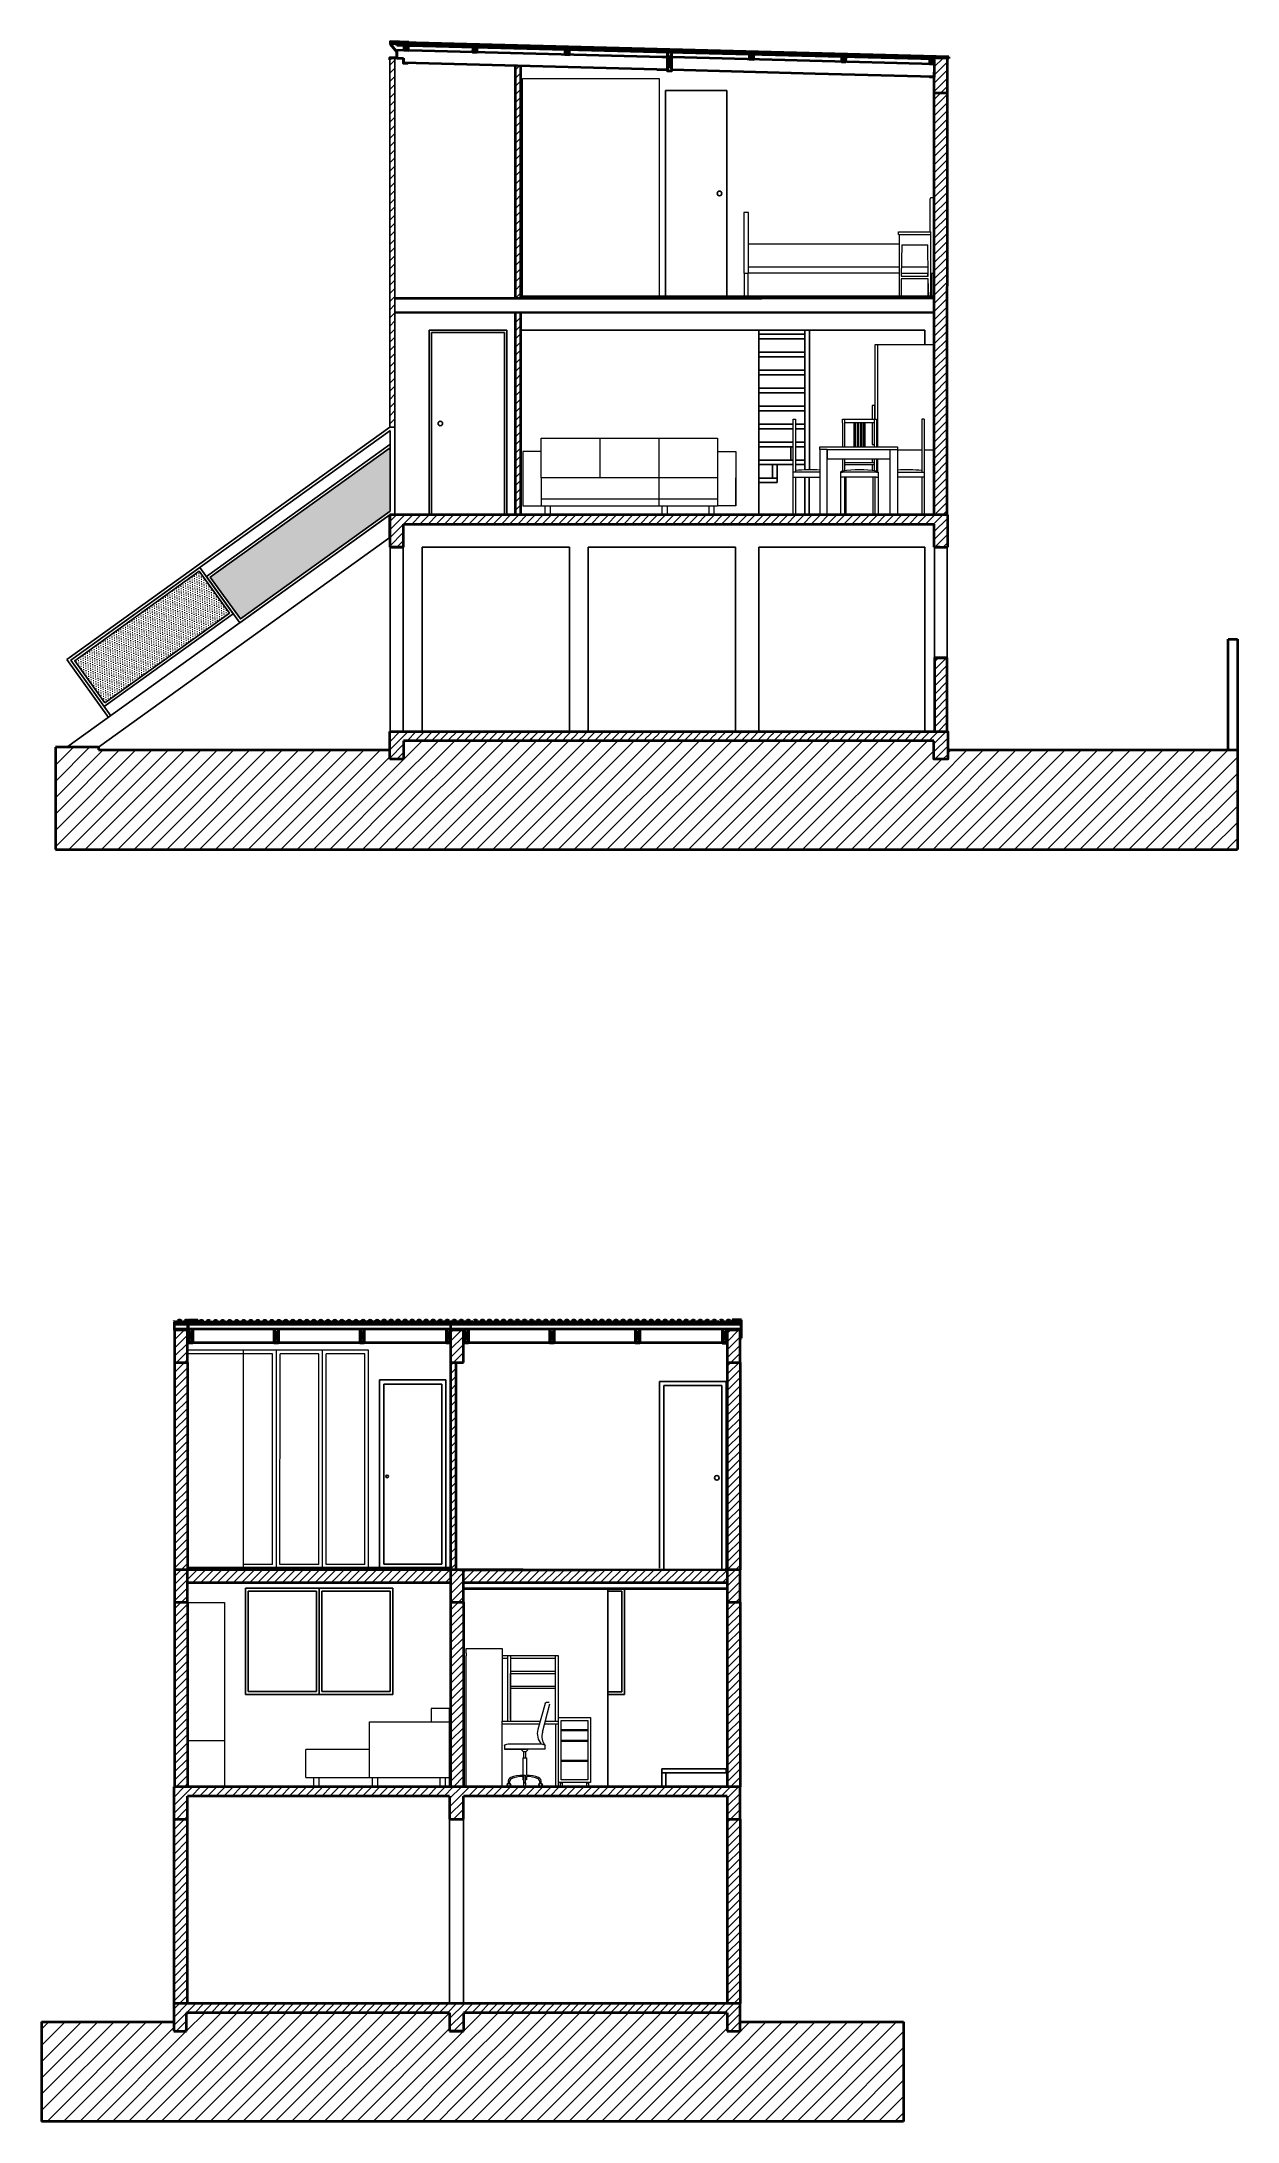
# Model space of a CAD drawing. Header units: metres. Extents: x -750 to 5274, y -2155 to 4360.
# Drawn here: x 2463 to 3759, y 2104 to 4360 of the extents above; entities that cross this region are included whole.
import ezdxf

# ---------------------------------------------------------------- set-up
doc = ezdxf.new("R2010")
doc.units = ezdxf.units.M
doc.header["$LTSCALE"] = 5
doc.header["$MEASUREMENT"] = 0
for name, color, linetype, lineweight in [('A-ELEV-MBE1', 7, 'Continuous', 35), ('A-ELEV-MBE2', 4, 'Continuous', 25), ('A-FLOR-PATT', 8, 'Continuous', 18), ('A-FURN', 8, 'Continuous', 18), ('A-GLAZ-FULL', 4, 'Continuous', 25), ('A-SECT-MCUT', 7, 'Continuous', 35), ('A-SECT-PATT', 8, 'Continuous', 18), ('A-WALL-FULL', 7, 'Continuous', 35), ('Campitura', 116, 'Continuous', 25), ('Linee sottili', 5, 'Continuous', 25)]:
    doc.layers.add(name, color=color, linetype=linetype, lineweight=lineweight)

msp = doc.modelspace()

# ---------------------------------------------------------------- hatches: boundary and pattern name
at = {"layer": 'A-SECT-PATT'}
h = msp.add_hatch(dxfattribs=at)
h.set_pattern_fill('DOTS', color=256, scale=40, angle=362.9169, style=0)
h.set_pattern_definition([(2.91694, (3515.9718, 3287.6467), (1.12116, 2.560371), [0, -2.5])])
h.paths.add_polyline_path([(2839.7, 3918.7), (2840.9, 3917.1), (2840.9, 3906.5), (2840.9, 3886.5), (2840.9, 3866.5), (2840.9, 3850.6), (2678.5, 3733.7), (2645.8, 3779.1)])
h = msp.add_hatch(dxfattribs=at)
h.set_pattern_fill('DOTS', color=256, scale=40, angle=362.9169, style=0)
h.set_pattern_definition([(272.916943, (-3799.8896, 8301.3128), (2.5603712, -1.1211598), [0, -2.5])])
h.paths.add_polyline_path([(2633.8, 3785.4), (2666.5, 3740), (2531.5, 3642.8), (2498.8, 3688.3)])
at = {"layer": 'Campitura'}
h = msp.add_hatch(dxfattribs=at)
h.set_pattern_fill('ANSI31', color=256, scale=50)
h.paths.add_polyline_path([(3444.9, 4341.7), (3430.8, 4342.1), (3430.8, 4340.6), (3430.8, 4340.6), (3430.8, 4340.6), (3430.7, 4326.2), (3430.8, 4326.2), (3430.8, 4321.2), (3430.4, 4321.2), (3430.4, 4081.5), (3430.9, 4081.5), (3430.9, 4081.5), (3430.9, 4066.5), (3430.4, 3846.5), (3444.4, 3846.5)])
h.paths.add_polyline_path([(2982.5, 4333.3), (2976.7, 4333.5), (2976.7, 4081.7), (2982.5, 4081.7)])
h.paths.add_polyline_path([(2982.5, 4066.2), (2978, 4066.2), (2978, 4061.5), (2976.7, 4061.5), (2976.7, 3846.5), (2982.5, 3846.5)])
h.paths.add_polyline_path([(3370.1, 3846.5), (3370.1, 3846.5), (3368.1, 3846.5), (3364.1, 3846.5), (3335.1, 3846.5), (3335.1, 3846.5), (3331.1, 3846.5), (2840.4, 3846.5), (2840.4, 3811.6), (2840.9, 3811.6), (2855.4, 3811.6), (2855.4, 3836.5), (3430.4, 3836.5), (3430.4, 3811.6), (3444.9, 3811.6), (3444.9, 3811.7), (3445.4, 3846.5)])
h = msp.add_hatch(dxfattribs=at)
h.set_pattern_fill('ANSI31', color=256, scale=50)
h.paths.add_polyline_path([(2845.9, 4341.9), (2840.5, 4341.9), (2840.4, 3941.5), (2845.9, 3941.5)])
h = msp.add_hatch(dxfattribs=at)
h.set_pattern_fill('ANSI31', color=256, scale=50)
h.paths.add_polyline_path([(3444.9, 3691.6), (3430.9, 3691.6), (3430.9, 3611.6), (3444.9, 3611.6)])
h = msp.add_hatch(dxfattribs=at)
h.set_pattern_fill('ANSI31', color=256, scale=50)
edge = h.paths.add_edge_path()
edge.add_line((2840.4, 3581.6), (2840.4, 3611.6))
edge.add_line((2840.9, 3611.6), (2854.9, 3611.6))
edge.add_line((2840.4, 3611.6), (3445.4, 3611.6))
edge.add_line((2855.4, 3601.6), (2855.4, 3581.6))
edge.add_line((2855.4, 3581.6), (2840.4, 3581.6))
edge.add_line((3430.4, 3601.6), (2855.4, 3601.6))
edge.add_line((3430.4, 3611.6), (3445.4, 3611.6))
edge.add_line((3445.4, 3611.6), (3445.4, 3581.6))
edge.add_line((3445.4, 3581.6), (3430.4, 3581.6))
edge.add_line((3430.4, 3581.6), (3430.4, 3601.6))
h = msp.add_hatch(dxfattribs=at)
h.set_pattern_fill('ANSI31', color=256, scale=50)
h.paths.add_polyline_path([(2621.1, 2962.3), (2607.1, 2962.3), (2607.1, 2927.3), (2621.1, 2927.3)])
h.paths.add_polyline_path([(2621.1, 2927.3), (2607.1, 2927.3), (2607.1, 2702.4), (2621.1, 2702.4)])
h.paths.add_polyline_path([(2920.4, 2962.3), (2906.4, 2962.3), (2906.4, 2927.3), (2920.4, 2927.3)])
h.paths.add_polyline_path([(2912.2, 2927.3), (2906.4, 2927.3), (2906.4, 2908.9), (2912.2, 2908.9)])
h.paths.add_polyline_path([(2912.2, 2908.9), (2906.4, 2908.9), (2906.4, 2702.4), (2912.2, 2702.4)])
h.paths.add_polyline_path([(3220.3, 2962.3), (3206.3, 2962.3), (3206.3, 2927.3), (3220.3, 2927.3)])
h.paths.add_polyline_path([(3220.3, 2927.3), (3206.3, 2927.3), (3206.3, 2702.4), (3220.3, 2702.4)])
h.paths.add_polyline_path([(3206.3, 2702.3), (2920.3, 2702.4), (2920.3, 2688.3), (3206.3, 2688.3)])
h.paths.add_polyline_path([(2906.3, 2702.4), (2621.1, 2702.4), (2621.1, 2688.3), (2906.3, 2688.3)])
h.paths.add_polyline_path([(2621.1, 2702.4), (2607.1, 2702.4), (2607.1, 2667.4), (2621.1, 2667.4)])
h.paths.add_polyline_path([(2920.3, 2702.4), (2906.3, 2702.4), (2906.3, 2667.4), (2920.3, 2667.4)])
h.paths.add_polyline_path([(3220.3, 2702.4), (3206.3, 2702.4), (3206.3, 2688.3), (3206.3, 2667.4), (3220.3, 2667.4)])
h.paths.add_polyline_path([(2621.1, 2667.4), (2607.1, 2667.4), (2607.1, 2467.4), (2621.1, 2467.4)])
h.paths.add_polyline_path([(2920.3, 2667.4), (2906.3, 2667.4), (2906.3, 2467.4), (2920.3, 2467.4)])
h.paths.add_polyline_path([(3220.3, 2667.4), (3206.3, 2667.4), (3206.3, 2467.3), (3220.3, 2467.3)])
h = msp.add_hatch(dxfattribs=at)
h.set_pattern_fill('ANSI31', color=256, scale=50)
h.paths.add_polyline_path([(2920.3, 2457.3), (3206.3, 2457.3), (3206.3, 2432.3), (3220.3, 2432.3), (3220.3, 2467.3), (3206.3, 2467.3), (3086.6, 2467.3), (2606.1, 2467.3), (2606.1, 2457.3), (2606.1, 2432.3), (2621.1, 2432.3), (2621.1, 2457.3), (2905.3, 2457.3), (2905.3, 2432.3), (2920.3, 2432.3)])
h.paths.add_polyline_path([(3220.3, 2432.3), (3206.3, 2432.3), (3206.3, 2232.3), (3220.3, 2232.3)])
h.paths.add_polyline_path([(2621.1, 2432.3), (2606.1, 2432.3), (2606.1, 2232.3), (2620.1, 2232.3), (2621.1, 2232.3)])
h.paths.add_polyline_path([(3220.3, 2232.3), (3206.3, 2232.3), (2920.2, 2232.3), (2905.3, 2232.3), (2620.1, 2232.3), (2606.1, 2232.3), (2606.1, 2202.3), (2620.1, 2202.3), (2620.1, 2222.3), (2905.3, 2222.3), (2905.3, 2202.3), (2920.2, 2202.3), (2920.2, 2222.3), (3206.3, 2222.3), (3206.3, 2202.3), (3220.3, 2202.3)])

# ---------------------------------------------------------------- linework, layer by layer
at = {"layer": 'A-ELEV-MBE1'}
for p, q in [((2841.6, 4359.2), (2841.5, 4357.4)), ((3446.6, 4341.6), (2841.5, 4357.4)), ((3446.6, 4343.4), (2841.6, 4359.2)), ((2861, 4359.2), (2861, 4358.9)), ((2840.2, 4339.9), (2840.5, 4339.9)), ((3135.9, 4342.9), (2848, 4350.4)), ((2848.1, 4341.7), (2855.4, 4341.7)), ((2854.9, 4341.2), (2855.2, 4341.2)), ((2855.4, 4341.7), (2855.4, 4336.7)), ((3129.9, 4329.4), (2855.4, 4336.7)), ((2859.9, 4336.5), (2859.9, 4336.2)), ((3141.1, 4342.8), (3135.9, 4342.9)), ((3295.7, 4338.9), (3146.1, 4342.8)), ((3430.5, 4335.2), (3295.7, 4338.9)), ((3430.8, 4341.6), (3430.7, 4326.6)), ((3430.8, 4341.6), (3430.9, 4341.6)), ((3444.9, 4341.7), (3444.4, 3846.5)), ((3446.6, 4343.4), (3446.6, 4341.6)), ((3141.2, 4329.1), (3129.9, 4329.3)), ((3301.8, 4324.9), (3146.2, 4329)), ((3430.3, 4321.6), (3301.8, 4324.9)), ((3425.8, 4321.5), (3425.8, 4321.2)), ((3430.7, 4326.6), (3430.3, 4326.6)), ((3430.3, 4326.6), (3430.3, 4321.6)), ((3430.4, 4321.2), (3430.4, 3846.5)), ((3430.8, 4326.2), (3430.5, 4326.2)), ((2982.5, 4083.5), (3430.9, 4083.5)), ((2845.9, 4066.1), (3430.4, 4066.2)), ((2846, 4081.7), (3243.7, 4081.7)), ((3430.4, 4081.7), (3243.7, 4081.7)), ((2840.4, 3937.8), (2840.9, 3937.8)), ((2840.4, 3821.9), (2840.4, 3846.5)), ((2855.4, 3811.6), (2840.4, 3811.6)), ((2854.9, 3811.6), (2840.9, 3811.6)), ((2848.9, 3811.6), (2853.9, 3811.6)), ((3436.9, 3811.6), (3431.9, 3811.6)), ((3749.4, 3601.6), (3749.4, 3711.8)), ((3749.4, 3711.8), (3759.4, 3711.8)), ((3749.4, 3591.6), (3749.4, 3711.8)), ((3749.4, 3711.8), (3759.4, 3711.8)), ((3759.4, 3711.8), (3759.4, 3601.6)), ((3759.4, 3711.8), (3759.4, 3591.6)), ((3430.9, 3691.6), (3444.9, 3691.6)), ((3436.9, 3691.6), (3431.9, 3691.6)), ((2840.9, 3611.6), (2854.9, 3611.6)), ((2524.7, 3594.5), (2477.9, 3594.5)), ((2477.9, 3594.5), (2477.9, 3483.7)), ((2524.7, 3594.5), (2524.7, 3591.6)), ((2524.7, 3591.6), (2840.4, 3591.6)), ((3445.4, 3591.6), (3759.4, 3591.6)), ((3759.4, 3591.6), (3759.4, 3483.7)), ((2477.9, 3483.7), (3759.4, 3483.7)), ((2606.4, 2972.1), (2606.8, 2972.4)), ((2621.1, 2970.6), (2607.1, 2970.6)), ((2607.1, 2962.3), (2607.1, 2970.6)), ((2621.1, 2969.1), (2607.1, 2969.1)), ((2621.1, 2968.6), (2607.1, 2968.6)), ((2906.4, 2963.6), (2607.5, 2963.7)), ((2621.1, 2969.1), (2621.1, 2970.6)), ((2622, 2970.6), (2621.1, 2970.6)), ((2621.1, 2969.1), (2621.1, 2962.3)), ((2621.3, 2953.7), (2621.3, 2955)), ((2621.3, 2955), (2621.6, 2955)), ((2621.6, 2954), (2621.6, 2955)), ((2621.7, 2972.1), (2622, 2972.4)), ((2622, 2973.7), (2632.3, 2973.7)), ((2622, 2954), (2622, 2973.7)), ((2623, 2968.3), (2622, 2968.3)), ((2622.3, 2968.6), (2622.3, 2973.4)), ((2622.3, 2973.4), (2632, 2973.4)), ((2906.4, 2970.6), (2622.3, 2970.6)), ((2622.7, 2969.1), (2622.3, 2969.1)), ((2622.7, 2968.6), (2622.3, 2968.6)), ((2623, 2972.1), (2622.6, 2971.8)), ((2622.7, 2968.6), (2622.7, 2969.6)), ((2622.7, 2969.6), (2623, 2969.6)), ((2623, 2968.3), (2623, 2969.6)), ((2937, 2969.1), (2623, 2969.1)), ((2935, 2968.6), (2623, 2968.6)), ((2632, 2973.4), (2632, 2972.7)), ((2632.3, 2973.7), (2632.3, 2972.7)), ((2843.7, 2972.4), (2843.3, 2972.1)), ((2847.5, 2972.4), (2847.9, 2972.1)), ((3220.3, 2970.6), (2906.4, 2970.6)), ((2906.4, 2969.1), (2906.4, 2970.6)), ((3220.3, 2969.1), (2906.4, 2969.1)), ((2906.4, 2969.1), (2906.4, 2962.3)), ((3220.3, 2968.6), (2906.4, 2968.6)), ((3221.3, 2963.6), (2906.4, 2963.6)), ((2920.9, 2948.2), (2920.9, 2963.6)), ((2942.8, 2972.4), (2942.4, 2972.1)), ((2946.6, 2972.4), (2947, 2972.1)), ((3053.3, 2972.4), (3053.7, 2972.1)), ((3110.4, 2972.4), (3110, 2972.1)), ((3114.2, 2972.4), (3114.6, 2972.1)), ((3205.8, 2958), (3206.3, 2958)), ((3206.3, 2958), (3206.3, 2948)), ((3221.6, 2973.7), (3211.6, 2973.7)), ((3211.6, 2973.7), (3211.6, 2972.7)), ((3211.9, 2972.7), (3211.6, 2972.7)), ((3221.3, 2973.4), (3211.9, 2973.4)), ((3211.9, 2973.4), (3211.9, 2972.7)), ((3220.3, 2969.1), (3220.3, 2970.6)), ((3220.6, 2953.7), (3220.6, 2955)), ((3220.6, 2955), (3220.9, 2955)), ((3220.9, 2972.4), (3221.3, 2972.1)), ((3220.9, 2954), (3220.9, 2955)), ((3221.3, 2954), (3221.3, 2973.4)), ((3221.6, 2953.7), (3221.6, 2973.7)), ((2621.3, 2953.7), (2622.3, 2953.7)), ((2621.6, 2954), (2622, 2954)), ((2622, 2948.3), (2622, 2949.7)), ((2627, 2948.3), (2622, 2948.3)), ((2627, 2949.7), (2627, 2948.3)), ((2714.7, 2948.7), (2627, 2948.7)), ((2714.7, 2948.3), (2714.7, 2949.7)), ((2719.7, 2948.3), (2714.7, 2948.3)), ((2719.7, 2949.7), (2719.7, 2948.3)), ((2807.8, 2948.7), (2719.7, 2948.7)), ((2807.8, 2948.3), (2807.8, 2949.7)), ((2812.8, 2948.3), (2807.8, 2948.3)), ((2812.8, 2949.7), (2812.8, 2948.3)), ((2901.4, 2948.6), (2812.8, 2948.6)), ((2901.4, 2948.3), (2901.4, 2949.7)), ((2906.4, 2948.3), (2901.4, 2948.3)), ((2906.4, 2949.7), (2906.4, 2948.3)), ((2920.9, 2948.6), (2920.4, 2948.6)), ((2920.9, 2948.2), (2920.9, 2949.6)), ((2925.9, 2948.2), (2920.9, 2948.2)), ((2925.9, 2949.6), (2925.9, 2948.2)), ((3013.5, 2948.6), (2925.9, 2948.6)), ((3013.5, 2948.2), (3013.5, 2949.6)), ((3018.5, 2948.2), (3013.5, 2948.2)), ((3018.5, 2949.6), (3018.5, 2948.2)), ((3106.6, 2948.6), (3018.5, 2948.6)), ((3106.6, 2948.2), (3106.6, 2949.6)), ((3111.6, 2948.2), (3106.6, 2948.2)), ((3111.6, 2949.6), (3111.6, 2948.2)), ((3200.8, 2948.6), (3111.6, 2948.6)), ((3200.8, 2948.2), (3200.8, 2949.6)), ((3205.8, 2948.2), (3200.8, 2948.2)), ((3201.3, 2948), (3201.3, 2948.2)), ((3206.3, 2948), (3201.3, 2948)), ((3205.8, 2949.6), (3205.8, 2948.2)), ((3220.6, 2953.7), (3221.6, 2953.7)), ((3220.9, 2954), (3221.3, 2954)), ((2607.1, 2927.3), (2607.1, 2702.4)), ((2621.1, 2927.3), (2621.1, 2702.4)), ((3206.3, 2927.3), (3206.3, 2702.3)), ((3220.3, 2927.3), (3220.3, 2702.4)), ((2906.4, 2704.4), (2621.1, 2704.3)), ((3206.3, 2702.3), (2621.1, 2702.4)), ((2906.3, 2688.3), (2621.1, 2688.3)), ((2985.1, 2702.4), (2914.1, 2702.4)), ((2916.5, 2702.4), (2985.1, 2702.4)), ((3206.3, 2688.3), (2920.3, 2688.3)), ((2985.1, 2702.4), (3066.9, 2702.4)), ((3205, 2704.3), (3205, 2702.3)), ((2607.1, 2667.4), (2607.1, 2467.3)), ((2621.1, 2667.4), (2621.1, 2467.4)), ((2920.3, 2682.4), (3106.5, 2682.4)), ((3106.5, 2682.4), (3206.3, 2682.4)), ((3206.3, 2667.4), (3206.3, 2467.4)), ((3220.3, 2667.4), (3220.3, 2467.4)), ((2606.1, 2467.3), (2606.1, 2457.3)), ((2920.3, 2467.3), (2905.3, 2467.3)), ((2920.3, 2467.3), (2920.3, 2467.3)), ((2905.3, 2457.3), (2905.3, 2432.3)), ((2920.3, 2432.3), (2920.3, 2457.3)), ((2606.1, 2432.3), (2606.1, 2232.4)), ((2621.1, 2232.3), (2621.1, 2432.3)), ((2905.3, 2432.3), (2920.3, 2432.3)), ((3206.3, 2432.3), (3206.3, 2232.4)), ((3220.3, 2432.3), (3220.3, 2232.4)), ((2620.9, 2252.3), (2621.1, 2252.3)), ((2462.9, 2212.3), (2606.1, 2212.3)), ((2462.9, 2212.3), (2462.9, 2104.4)), ((3220.3, 2212.3), (3397.4, 2212.3)), ((3397.4, 2212.3), (3397.4, 2104.4)), ((3397.4, 2104.4), (2462.9, 2104.4))]:
    msp.add_line(p, q, dxfattribs=at)
for points in [[(2861, 4359.2), (2840.9, 4359.8), (2840.9, 4357.1), (2847.6, 4348.6), (2847.6, 4342.2), (2840.2, 4342.2), (2840.2, 4339.9)], [(2861, 4358.9), (2841.2, 4359.5), (2841.2, 4357.2), (2847.9, 4348.7), (2847.9, 4341.9), (2840.5, 4341.9), (2840.5, 4339.9)], [(2848, 4350.4), (2848.1, 4341.7)], [(2854.9, 4341.2), (2854.9, 4336.2), (2859.9, 4336.2), (2859.9, 4336.2)], [(2855.2, 4341.2), (2855.2, 4336.5), (2859.9, 4336.5)], [(3430.8, 4326.2), (3430.8, 4321.2), (3425.8, 4321.2), (3425.8, 4321.2)], [(3430.5, 4326.2), (3430.5, 4321.5), (3425.8, 4321.5)]]:
    msp.add_lwpolyline(points, dxfattribs=at)
for centre, radius, start, end in [((2608.7, 2974), 2.97, 219.4241, 320.5759), ((2608.7, 2974), 2.47, 219.4241, 320.5759), ((2612.5, 2970.9), 2.47, 39.4241, 140.5759), ((2612.5, 2970.9), 1.97, 39.4241, 140.5759), ((2616.3, 2974), 2.97, 219.4241, 320.5759), ((2616.3, 2974), 2.47, 219.4241, 320.5759), ((2620.1, 2970.9), 2.47, 39.4241, 140.5759), ((2620.1, 2970.9), 1.97, 39.4241, 140.5759), ((2624.9, 2973.7), 2.97, 219.4241, 320.5759), ((2624.9, 2973.7), 2.47, 219.4241, 320.5759), ((2628.7, 2970.6), 2.47, 39.4241, 140.5759), ((2628.7, 2970.6), 1.97, 39.4241, 140.5759), ((2632.5, 2973.7), 2.97, 219.4241, 320.5759), ((2632.5, 2973.7), 2.47, 219.4241, 320.5759), ((2636.3, 2970.6), 2.47, 39.4241, 140.5759), ((2636.3, 2970.6), 1.97, 39.4241, 140.5759), ((2640.1, 2973.7), 2.97, 219.4241, 320.5759), ((2640.1, 2973.7), 2.47, 219.4241, 320.5759), ((2643.9, 2970.6), 2.47, 39.4241, 140.5759), ((2643.9, 2970.6), 1.97, 39.4241, 140.5759), ((2647.8, 2973.7), 2.97, 219.4241, 320.5759), ((2647.8, 2973.7), 2.47, 219.4241, 320.5759), ((2651.6, 2970.6), 2.47, 39.4241, 140.5759), ((2651.6, 2970.6), 1.97, 39.4241, 140.5759), ((2655.4, 2973.7), 2.97, 219.4241, 320.5759), ((2655.4, 2973.7), 2.47, 219.4241, 320.5759), ((2659.2, 2970.6), 2.47, 39.4241, 140.5759), ((2659.2, 2970.6), 1.97, 39.4241, 140.5759), ((2663, 2973.7), 2.97, 219.4241, 320.5759), ((2663, 2973.7), 2.47, 219.4241, 320.5759), ((2666.8, 2970.6), 2.47, 39.4241, 140.5759), ((2666.8, 2970.6), 1.97, 39.4241, 140.5759), ((2670.6, 2973.8), 2.97, 219.4241, 320.5759), ((2670.6, 2973.8), 2.47, 219.4241, 320.5759), ((2674.4, 2970.6), 2.47, 39.4241, 140.5759), ((2674.4, 2970.6), 1.97, 39.4241, 140.5759), ((2678.2, 2973.8), 2.97, 219.4241, 320.5759), ((2678.2, 2973.8), 2.47, 219.4241, 320.5759), ((2682, 2970.6), 2.47, 39.4241, 140.5759), ((2682, 2970.6), 1.97, 39.4241, 140.5759), ((2685.8, 2973.8), 2.97, 219.4241, 320.5759), ((2685.8, 2973.8), 2.47, 219.4241, 320.5759), ((2689.6, 2970.6), 2.47, 39.4241, 140.5759), ((2689.6, 2970.6), 1.97, 39.4241, 140.5759), ((2693.4, 2973.8), 2.97, 219.4241, 320.5759), ((2693.4, 2973.8), 2.47, 219.4241, 320.5759), ((2697.2, 2970.6), 2.47, 39.4241, 140.5759), ((2697.2, 2970.6), 1.97, 39.4241, 140.5759), ((2701, 2973.8), 2.97, 219.4241, 320.5759), ((2701, 2973.8), 2.47, 219.4241, 320.5759), ((2704.8, 2970.6), 2.47, 39.4241, 140.5759), ((2704.8, 2970.6), 1.97, 39.4241, 140.5759), ((2708.7, 2973.8), 2.97, 219.4241, 320.5759), ((2708.7, 2973.8), 2.47, 219.4241, 320.5759), ((2712.5, 2970.6), 2.47, 39.4241, 140.5759), ((2712.5, 2970.6), 1.97, 39.4241, 140.5759), ((2716.3, 2973.8), 2.97, 219.4241, 320.5759), ((2716.3, 2973.8), 2.47, 219.4241, 320.5759), ((2720.1, 2970.6), 2.47, 39.4241, 140.5759), ((2720.1, 2970.6), 1.97, 39.4241, 140.5759), ((2723.8, 2973.9), 2.97, 219.4241, 320.5759), ((2723.8, 2973.9), 2.47, 219.4241, 320.5759), ((2727.6, 2970.7), 2.47, 39.4241, 140.5759), ((2727.6, 2970.7), 1.97, 39.4241, 140.5759), ((2731.4, 2973.9), 2.97, 219.4241, 320.5759), ((2731.4, 2973.9), 2.47, 219.4241, 320.5759), ((2735.3, 2970.7), 2.47, 39.4241, 140.5759), ((2735.3, 2970.7), 1.97, 39.4241, 140.5759), ((2739.1, 2973.9), 2.97, 219.4241, 320.5759), ((2739.1, 2973.9), 2.47, 219.4241, 320.5759), ((2742.9, 2970.7), 2.47, 39.4241, 140.5759), ((2742.9, 2970.7), 1.97, 39.4241, 140.5759), ((2746.7, 2973.9), 2.97, 219.4241, 320.5759), ((2746.7, 2973.9), 2.47, 219.4241, 320.5759), ((2750.5, 2970.7), 2.47, 39.4241, 140.5759), ((2750.5, 2970.7), 1.97, 39.4241, 140.5759), ((2754.3, 2973.9), 2.97, 219.4241, 320.5759), ((2754.3, 2973.9), 2.47, 219.4241, 320.5759), ((2758.1, 2970.7), 2.47, 39.4241, 140.5759), ((2758.1, 2970.7), 1.97, 39.4241, 140.5759), ((2761.9, 2973.9), 2.97, 219.4241, 320.5759), ((2761.9, 2973.9), 2.47, 219.4241, 320.5759), ((2765.7, 2970.7), 2.47, 39.4241, 140.5759), ((2765.7, 2970.7), 1.97, 39.4241, 140.5759), ((2769.5, 2973.9), 2.97, 219.4241, 320.5759), ((2769.5, 2973.9), 2.47, 219.4241, 320.5759), ((2773.4, 2970.7), 2.47, 39.4241, 140.5759), ((2773.4, 2970.7), 1.97, 39.4241, 140.5759), ((2777.1, 2973.9), 2.97, 219.4241, 320.5759), ((2777.1, 2973.9), 2.47, 219.4241, 320.5759), ((2780.9, 2970.8), 2.47, 39.4241, 140.5759), ((2780.9, 2970.8), 1.97, 39.4241, 140.5759), ((2784.7, 2973.9), 2.97, 219.4241, 320.5759), ((2784.7, 2973.9), 2.47, 219.4241, 320.5759), ((2788.5, 2970.8), 2.47, 39.4241, 140.5759), ((2788.5, 2970.8), 1.97, 39.4241, 140.5759), ((2792.3, 2973.9), 2.97, 219.4241, 320.5759), ((2792.3, 2973.9), 2.47, 219.4241, 320.5759), ((2796.2, 2970.8), 2.47, 39.4241, 140.5759), ((2796.2, 2970.8), 1.97, 39.4241, 140.5759), ((2800, 2973.9), 2.97, 219.4241, 320.5759), ((2800, 2973.9), 2.47, 219.4241, 320.5759), ((2803.8, 2970.8), 2.47, 39.4241, 140.5759), ((2803.8, 2970.8), 1.97, 39.4241, 140.5759), ((2807.6, 2973.9), 2.97, 219.4241, 320.5759), ((2807.6, 2973.9), 2.47, 219.4241, 320.5759), ((2811.4, 2970.8), 2.47, 39.4241, 140.5759), ((2811.4, 2970.8), 1.97, 39.4241, 140.5759), ((2815.2, 2973.9), 2.97, 219.4241, 320.5759), ((2815.2, 2973.9), 2.47, 219.4241, 320.5759), ((2819, 2970.8), 2.47, 39.4241, 140.5759), ((2819, 2970.8), 1.97, 39.4241, 140.5759), ((2822.8, 2973.9), 2.97, 219.4241, 320.5759), ((2822.8, 2973.9), 2.47, 219.4241, 320.5759), ((2826.6, 2970.8), 2.47, 39.4241, 140.5759), ((2826.6, 2970.8), 1.97, 39.4241, 140.5759), ((2830.4, 2974), 2.97, 219.4241, 320.5759), ((2830.4, 2974), 2.47, 219.4241, 320.5759), ((2834.2, 2970.9), 2.47, 39.4241, 140.5759), ((2834.2, 2970.9), 1.97, 39.4241, 140.5759), ((2838, 2974), 2.97, 219.4241, 320.5759), ((2838, 2974), 2.47, 219.4241, 320.5759), ((2841.8, 2970.9), 2.47, 39.4241, 140.5759), ((2841.8, 2970.9), 1.97, 39.4241, 140.5759), ((2845.6, 2974), 2.97, 219.4241, 320.5759), ((2845.6, 2974), 2.97, 219.4241, 320.5759), ((2845.6, 2974), 2.47, 219.4241, 320.5759), ((2845.6, 2974), 2.47, 219.4241, 320.5759), ((2849.4, 2970.9), 2.47, 39.4241, 140.5759), ((2849.4, 2970.9), 1.97, 39.4241, 140.5759), ((2853.2, 2974), 2.97, 219.4241, 320.5759), ((2853.2, 2974), 2.47, 219.4241, 320.5759), ((2857.1, 2970.9), 2.47, 39.4241, 140.5759), ((2857.1, 2970.9), 1.97, 39.4241, 140.5759), ((2860.9, 2974), 2.97, 219.4241, 320.5759), ((2860.9, 2974), 2.47, 219.4241, 320.5759), ((2864.7, 2970.9), 2.47, 39.4241, 140.5759), ((2864.7, 2970.9), 1.97, 39.4241, 140.5759), ((2868.5, 2974), 2.97, 219.4241, 320.5759), ((2868.5, 2974), 2.47, 219.4241, 320.5759), ((2872.3, 2970.9), 2.47, 39.4241, 140.5759), ((2872.3, 2970.9), 1.97, 39.4241, 140.5759), ((2876.1, 2974), 2.97, 219.4241, 320.5759), ((2876.1, 2974), 2.47, 219.4241, 320.5759), ((2879.9, 2970.9), 2.47, 39.4241, 140.5759), ((2879.9, 2970.9), 1.97, 39.4241, 140.5759), ((2883.7, 2974), 2.97, 219.4241, 320.5759), ((2883.7, 2974), 2.47, 219.4241, 320.5759), ((2887.5, 2970.9), 2.47, 39.4241, 140.5759), ((2887.5, 2970.9), 1.97, 39.4241, 140.5759), ((2891.3, 2974), 2.97, 219.4241, 320.5759), ((2891.3, 2974), 2.47, 219.4241, 320.5759), ((2895.2, 2970.9), 2.47, 39.4241, 140.5759), ((2895.2, 2970.9), 1.97, 39.4241, 140.5759), ((2899, 2974), 2.97, 219.4241, 320.5759), ((2899, 2974), 2.47, 219.4241, 320.5759), ((2902.8, 2970.9), 2.47, 39.4241, 140.5759), ((2902.8, 2970.9), 1.97, 39.4241, 140.5759), ((2906.6, 2974), 2.97, 216.8547, 320.5759), ((2906.6, 2974), 2.47, 217.0609, 320.5759), ((2910.4, 2970.9), 2.47, 39.4241, 140.5759), ((2910.4, 2970.9), 1.97, 39.4241, 140.5759), ((2914.2, 2974), 2.97, 219.4241, 320.5759), ((2914.2, 2974), 2.47, 219.4241, 320.5759), ((2918, 2970.9), 2.47, 39.4241, 140.5759), ((2918, 2970.9), 1.97, 39.4241, 140.5759), ((2921.8, 2974), 2.97, 219.4241, 320.5759), ((2921.8, 2974), 2.47, 219.4241, 320.5759), ((2925.6, 2970.9), 2.47, 39.4241, 140.5759), ((2925.6, 2970.9), 1.97, 39.4241, 140.5759), ((2929.4, 2974), 2.97, 219.4241, 320.5759), ((2929.4, 2974), 2.47, 219.4241, 320.5759), ((2933.3, 2970.9), 2.47, 39.4241, 140.5759), ((2933.3, 2970.9), 1.97, 39.4241, 140.5759), ((2937.1, 2974), 2.97, 219.4241, 320.5759), ((2937.1, 2974), 2.47, 219.4241, 320.5759), ((2940.9, 2970.9), 2.47, 39.4241, 140.5759), ((2940.9, 2970.9), 1.97, 39.4241, 140.5759), ((2944.7, 2974), 2.97, 219.4241, 320.5759), ((2944.7, 2974), 2.97, 219.4241, 320.5759), ((2944.7, 2974), 2.47, 219.4241, 320.5759), ((2944.7, 2974), 2.47, 219.4241, 320.5759), ((2948.5, 2970.9), 2.47, 39.4241, 140.5759), ((2948.5, 2970.9), 1.97, 39.4241, 140.5759), ((2952.3, 2974), 2.97, 219.4241, 320.5759), ((2952.3, 2974), 2.47, 219.4241, 320.5759), ((2956.1, 2970.9), 2.47, 39.4241, 140.5759), ((2956.1, 2970.9), 1.97, 39.4241, 140.5759), ((2959.9, 2974), 2.97, 219.4241, 320.5759), ((2959.9, 2974), 2.47, 219.4241, 320.5759), ((2963.7, 2970.9), 2.47, 39.4241, 140.5759), ((2963.7, 2970.9), 1.97, 39.4241, 140.5759), ((2967.5, 2974), 2.97, 219.4241, 320.5759), ((2967.5, 2974), 2.47, 219.4241, 320.5759), ((2971.4, 2970.9), 2.47, 39.4241, 140.5759), ((2971.4, 2970.9), 1.97, 39.4241, 140.5759), ((2975.2, 2974), 2.97, 219.4241, 320.5759), ((2975.2, 2974), 2.47, 219.4241, 320.5759), ((2979, 2970.9), 2.47, 39.4241, 140.5759), ((2979, 2970.9), 1.97, 39.4241, 140.5759), ((2982.8, 2974), 2.97, 219.4241, 320.5759), ((2982.8, 2974), 2.47, 219.4241, 320.5759), ((2986.6, 2970.9), 2.47, 39.4241, 140.5759), ((2986.6, 2970.9), 1.97, 39.4241, 140.5759), ((2990.4, 2974), 2.97, 219.4241, 320.5759), ((2990.4, 2974), 2.47, 219.4241, 320.5759), ((2994.2, 2970.9), 2.47, 39.4241, 140.5759), ((2994.2, 2970.9), 1.97, 39.4241, 140.5759), ((2998, 2974), 2.97, 219.4241, 320.5759), ((2998, 2974), 2.47, 219.4241, 320.5759), ((3001.8, 2970.9), 2.47, 39.4241, 140.5759), ((3001.8, 2970.9), 1.97, 39.4241, 140.5759), ((3005.6, 2974), 2.97, 219.4241, 320.5759), ((3005.6, 2974), 2.47, 219.4241, 320.5759), ((3009.5, 2970.9), 2.47, 39.4241, 140.5759), ((3009.5, 2970.9), 1.97, 39.4241, 140.5759), ((3013.3, 2974), 2.97, 219.4241, 320.5759), ((3013.3, 2974), 2.47, 219.4241, 320.5759), ((3017.1, 2970.9), 2.47, 39.4241, 140.5759), ((3017.1, 2970.9), 1.97, 39.4241, 140.5759), ((3020.9, 2974), 2.97, 219.4241, 320.5759), ((3020.9, 2974), 2.47, 219.4241, 320.5759), ((3024.7, 2970.9), 2.47, 39.4241, 140.5759), ((3024.7, 2970.9), 1.97, 39.4241, 140.5759), ((3028.5, 2974), 2.97, 219.4241, 320.5759), ((3028.5, 2974), 2.47, 219.4241, 320.5759), ((3032.3, 2970.9), 2.47, 39.4241, 140.5759), ((3032.3, 2970.9), 1.97, 39.4241, 140.5759), ((3036.1, 2974), 2.97, 219.4241, 320.5759), ((3036.1, 2974), 2.47, 219.4241, 320.5759), ((3039.9, 2970.9), 2.47, 39.4241, 140.5759), ((3039.9, 2970.9), 1.97, 39.4241, 140.5759), ((3043.7, 2974), 2.97, 219.4241, 320.5759), ((3043.7, 2974), 2.47, 219.4241, 320.5759), ((3047.6, 2970.9), 2.47, 39.4241, 140.5759), ((3047.6, 2970.9), 2.47, 39.4241, 140.5759), ((3047.6, 2970.9), 1.97, 39.4241, 140.5759), ((3047.6, 2970.9), 1.97, 39.4241, 140.5759), ((3051.4, 2974), 2.97, 219.4241, 320.5759), ((3051.4, 2974), 2.97, 219.4241, 320.5759), ((3051.4, 2974), 2.47, 219.4241, 320.5759), ((3051.4, 2974), 2.47, 219.4241, 320.5759), ((3055.2, 2970.9), 2.47, 39.4241, 140.5759), ((3055.2, 2970.9), 1.97, 39.4241, 140.5759), ((3059, 2974), 2.97, 219.4241, 320.5759), ((3059, 2974), 2.47, 219.4241, 320.5759), ((3062.8, 2970.9), 2.47, 39.4241, 140.5759), ((3062.8, 2970.9), 1.97, 39.4241, 140.5759), ((3066.6, 2974), 2.97, 219.4241, 320.5759), ((3066.6, 2974), 2.47, 219.4241, 320.5759), ((3070.4, 2970.9), 2.47, 39.4241, 140.5759), ((3070.4, 2970.9), 1.97, 39.4241, 140.5759), ((3074.2, 2974), 2.97, 219.4241, 320.5759), ((3074.2, 2974), 2.47, 219.4241, 320.5759), ((3078, 2970.9), 2.47, 39.4241, 140.5759), ((3078, 2970.9), 1.97, 39.4241, 140.5759), ((3081.8, 2974), 2.97, 219.4241, 320.5759), ((3081.8, 2974), 2.47, 219.4241, 320.5759), ((3085.7, 2970.9), 2.47, 39.4241, 140.5759), ((3085.7, 2970.9), 1.97, 39.4241, 140.5759), ((3089.5, 2974), 2.97, 219.4241, 320.5759), ((3089.5, 2974), 2.47, 219.4241, 320.5759), ((3093.3, 2970.9), 2.47, 39.4241, 140.5759), ((3093.3, 2970.9), 1.97, 39.4241, 140.5759), ((3097.1, 2974), 2.97, 219.4241, 320.5759), ((3097.1, 2974), 2.47, 219.4241, 320.5759), ((3100.9, 2970.9), 2.47, 39.4241, 140.5759), ((3100.9, 2970.9), 1.97, 39.4241, 140.5759), ((3104.7, 2974), 2.97, 219.4241, 320.5759), ((3104.7, 2974), 2.47, 219.4241, 320.5759), ((3108.5, 2970.9), 2.47, 39.4241, 140.5759), ((3108.5, 2970.9), 1.97, 39.4241, 140.5759), ((3112.3, 2974), 2.97, 219.4241, 320.5759), ((3112.3, 2974), 2.97, 219.4241, 320.5759), ((3112.3, 2974), 2.47, 219.4241, 320.5759), ((3112.3, 2974), 2.47, 219.4241, 320.5759), ((3116.1, 2970.9), 2.47, 39.4241, 140.5759), ((3116.1, 2970.9), 1.97, 39.4241, 140.5759), ((3119.9, 2974), 2.97, 219.4241, 320.5759), ((3119.9, 2974), 2.47, 219.4241, 320.5759), ((3123.8, 2970.9), 2.47, 39.4241, 140.5759), ((3123.8, 2970.9), 1.97, 39.4241, 140.5759), ((3127.6, 2974), 2.97, 219.4241, 320.5759), ((3127.6, 2974), 2.47, 219.4241, 320.5759), ((3131.4, 2970.9), 2.47, 39.4241, 140.5759), ((3131.4, 2970.9), 1.97, 39.4241, 140.5759), ((3135.2, 2974), 2.97, 219.4241, 320.5759), ((3135.2, 2974), 2.47, 219.4241, 320.5759), ((3139, 2970.9), 2.47, 39.4241, 140.5759), ((3139, 2970.9), 1.97, 39.4241, 140.5759), ((3142.8, 2974), 2.97, 219.4241, 320.5759), ((3142.8, 2974), 2.47, 219.4241, 320.5759), ((3146.6, 2970.9), 2.47, 39.4241, 140.5759), ((3146.6, 2970.9), 1.97, 39.4241, 140.5759), ((3150.4, 2974), 2.97, 219.4241, 320.5759), ((3150.4, 2974), 2.47, 219.4241, 320.5759), ((3154.2, 2970.9), 2.47, 39.4241, 140.5759), ((3154.2, 2970.9), 1.97, 39.4241, 140.5759), ((3158, 2974), 2.97, 219.4241, 320.5759), ((3158, 2974), 2.47, 219.4241, 320.5759), ((3161.9, 2970.9), 2.47, 39.4241, 140.5759), ((3161.9, 2970.9), 1.97, 39.4241, 140.5759), ((3165.7, 2974), 2.97, 219.4241, 320.5759), ((3165.7, 2974), 2.47, 219.4241, 320.5759), ((3169.5, 2970.9), 2.47, 39.4241, 140.5759), ((3169.5, 2970.9), 1.97, 39.4241, 140.5759), ((3173.3, 2974), 2.97, 219.4241, 320.5759), ((3173.3, 2974), 2.47, 219.4241, 320.5759), ((3177.1, 2970.9), 2.47, 39.4241, 140.5759), ((3177.1, 2970.9), 1.97, 39.4241, 140.5759), ((3180.9, 2974), 2.97, 219.4241, 320.5759), ((3180.9, 2974), 2.47, 219.4241, 320.5759), ((3184.7, 2970.9), 2.47, 39.4241, 140.5759), ((3184.7, 2970.9), 1.97, 39.4241, 140.5759), ((3188.5, 2974), 2.97, 219.4241, 320.5759), ((3188.5, 2974), 2.47, 219.4241, 320.5759), ((3192.3, 2970.9), 2.47, 39.4241, 140.5759), ((3192.3, 2970.9), 1.97, 39.4241, 140.5759), ((3196.1, 2974), 2.97, 219.4241, 320.5759), ((3196.1, 2974), 2.47, 219.4241, 320.5759), ((3200, 2970.9), 2.47, 39.4241, 140.5759), ((3200, 2970.9), 1.97, 39.4241, 140.5759), ((3203.8, 2974), 2.97, 219.4241, 320.5759), ((3203.8, 2974), 2.47, 219.4241, 320.5759), ((3207.6, 2970.9), 2.47, 39.4241, 140.5759), ((3207.6, 2970.9), 1.97, 39.4241, 140.5759), ((3211.4, 2974), 2.97, 219.4241, 320.5759), ((3211.4, 2974), 2.47, 219.4241, 320.5759), ((3215.2, 2970.9), 2.47, 39.4241, 140.5759), ((3215.2, 2970.9), 1.97, 39.4241, 140.5759), ((3219, 2974), 2.97, 219.4241, 320.5759), ((3219, 2974), 2.47, 219.4241, 320.5759)]:
    msp.add_arc(centre, radius, start, end, dxfattribs=at)
at = {"layer": 'A-ELEV-MBE2'}
for p, q in [((3290.4, 4042.5), (3240.4, 4042.5)), ((3240.4, 4037.5), (3290.4, 4037.5)), ((3290.4, 4046.7), (3290.4, 3982)), ((3295.4, 4046.7), (3295.4, 3982)), ((3290.4, 4023), (3240.4, 4023)), ((3240.4, 4018), (3290.4, 4018)), ((3290.4, 4003.5), (3240.4, 4003.5)), ((3240.4, 3998.5), (3290.4, 3998.5)), ((3290.4, 3984), (3240.4, 3984)), ((3240.4, 3979), (3290.4, 3979)), ((2840.4, 3941.5), (2490.4, 3689.6)), ((2840.4, 3937.8), (2494.6, 3689)), ((2840.4, 3846.5), (2490.4, 3594.5)), ((2840.4, 3821.9), (2524.7, 3594.5)), ((2490.4, 3689.6), (2535.5, 3627)), ((2494.6, 3689), (2538, 3628.7)), ((3135.3, 2486.9), (3135.3, 2482.4)), ((3135.3, 2486.9), (3205.3, 2486.9)), ((3135.3, 2482.4), (3205.3, 2482.4)), ((3139.8, 2482.4), (3135.3, 2482.4)), ((3135.3, 2482.4), (3135.3, 2467.4)), ((3139.8, 2467.4), (3139.8, 2482.4)), ((3205.3, 2482.4), (3205.3, 2486.9)), ((3135.3, 2467.4), (3139.8, 2467.4))]:
    msp.add_line(p, q, dxfattribs=at)
at = {"layer": 'A-ELEV-MBE2', "ltscale": 0.003}
for p, q in [((3290.4, 3982), (3290.4, 3906)), ((3295.4, 3982), (3295.4, 3895.5)), ((3290.4, 3964.5), (3240.4, 3964.5)), ((3240.4, 3959.5), (3290.4, 3959.5)), ((3277.8, 3945), (3240.4, 3945)), ((3240.4, 3940), (3277.8, 3940)), ((3277.8, 3925.5), (3240.4, 3925.5)), ((3280.3, 3945), (3290.4, 3945)), ((3280.3, 3940), (3290.4, 3940)), ((3280.3, 3925.5), (3290.4, 3925.5)), ((3240.4, 3920.5), (3277.8, 3920.5)), ((3277.8, 3906), (3240.4, 3906)), ((3275.4, 3920.5), (3275.4, 3906)), ((3280.3, 3920.5), (3290.4, 3920.5)), ((3280.3, 3906), (3290.4, 3906)), ((3290.4, 3920.5), (3290.4, 3895.3)), ((3240.4, 3901), (3277.8, 3901)), ((3260.4, 3886.5), (3240.4, 3886.5)), ((3240.4, 3881.5), (3260.4, 3881.5)), ((3255.4, 3901), (3255.4, 3886.5)), ((3260.4, 3901), (3260.4, 3881.5)), ((3280.3, 3901), (3290.4, 3901)), ((3290.4, 3887.5), (3290.4, 3846.5)), ((3295.2, 3887.5), (3295.2, 3846.5))]:
    msp.add_line(p, q, dxfattribs=at)
at = {"layer": 'A-ELEV-MBE2'}
for points in [[(3240.4, 3846.5), (3240.4, 4046.7)], [(2840.9, 3922.3), (2840.4, 3922.9), (2641.6, 3779.8), (2677.8, 3729.5), (2840.9, 3846.9)], [(2840.9, 3917.1), (2839.7, 3918.7), (2645.8, 3779.1), (2678.5, 3733.7), (2840.9, 3850.6)]]:
    msp.add_lwpolyline(points, dxfattribs=at)
for points in [[(2530.8, 3638.6), (2670.7, 3739.3), (2634.5, 3789.6), (2494.6, 3689)], [(2531.5, 3642.8), (2666.5, 3740), (2633.8, 3785.4), (2498.8, 3688.3)]]:
    msp.add_lwpolyline(points, close=True, dxfattribs=at)
at = {"layer": 'A-FLOR-PATT', "linetype": 'Continuous'}
for p, q in [((2477.9, 3592.8), (2479.6, 3594.5)), ((2477.9, 3575.1), (2497.3, 3594.5)), ((2477.9, 3557.4), (2515, 3594.5)), ((2477.9, 3539.8), (2529.7, 3591.6)), ((2477.9, 3522.1), (2547.4, 3591.6)), ((2477.9, 3504.4), (2565.1, 3591.6)), ((2477.9, 3486.7), (2582.8, 3591.6)), ((2492.5, 3483.7), (2600.4, 3591.6)), ((2510.2, 3483.7), (2618.1, 3591.6)), ((2527.9, 3483.7), (2635.8, 3591.6)), ((2545.6, 3483.7), (2653.5, 3591.6)), ((2563.2, 3483.7), (2671.2, 3591.6)), ((2580.9, 3483.7), (2688.8, 3591.6)), ((2598.6, 3483.7), (2706.5, 3591.6)), ((2616.3, 3483.7), (2724.2, 3591.6)), ((2634, 3483.7), (2741.9, 3591.6)), ((2651.6, 3483.7), (2759.5, 3591.6)), ((2669.3, 3483.7), (2777.2, 3591.6)), ((2687, 3483.7), (2794.9, 3591.6)), ((2704.7, 3483.7), (2812.6, 3591.6)), ((2722.3, 3483.7), (2830.3, 3591.6)), ((2847.5, 3573.5), (2875.6, 3601.6)), ((2847.5, 3555.8), (2893.3, 3601.6)), ((2847.5, 3538.1), (2911, 3601.6)), ((2847.5, 3520.4), (2928.6, 3601.6)), ((2847.5, 3502.7), (2946.3, 3601.6)), ((2847.5, 3485.1), (2964, 3601.6)), ((2855.4, 3599.1), (2857.9, 3601.6)), ((2863.8, 3483.7), (2981.7, 3601.6)), ((2881.4, 3483.7), (2999.4, 3601.6)), ((2899.1, 3483.7), (3017, 3601.6)), ((2916.8, 3483.7), (3034.7, 3601.6)), ((2934.5, 3483.7), (3052.4, 3601.6)), ((2952.2, 3483.7), (3070.1, 3601.6)), ((2969.8, 3483.7), (3087.7, 3601.6)), ((2987.5, 3483.7), (3105.4, 3601.6)), ((3005.2, 3483.7), (3123.1, 3601.6)), ((3022.9, 3483.7), (3140.8, 3601.6)), ((3040.5, 3483.7), (3158.5, 3601.6)), ((3058.2, 3483.7), (3176.1, 3601.6)), ((3075.9, 3483.7), (3193.8, 3601.6)), ((3093.6, 3483.7), (3211.5, 3601.6)), ((3111.3, 3483.7), (3227.9, 3600.4)), ((3227.9, 3600.4), (3229.2, 3601.6)), ((3227.9, 3582.7), (3246.8, 3601.6)), ((3227.9, 3565), (3264.5, 3601.6)), ((3227.9, 3547.3), (3282.2, 3601.6)), ((3227.9, 3529.7), (3299.9, 3601.6)), ((3227.9, 3512), (3317.6, 3601.6)), ((3227.9, 3494.3), (3335.2, 3601.6)), ((3235, 3483.7), (3352.9, 3601.6)), ((3252.7, 3483.7), (3370.6, 3601.6)), ((3270.4, 3483.7), (3388.3, 3601.6)), ((3288, 3483.7), (3405.9, 3601.6)), ((3305.7, 3483.7), (3423.6, 3601.6)), ((3323.4, 3483.7), (3430.4, 3590.7)), ((3437.9, 3562.9), (3466.6, 3591.6)), ((3437.9, 3545.2), (3484.3, 3591.6)), ((3437.9, 3527.5), (3502, 3591.6)), ((3437.9, 3509.8), (3519.7, 3591.6)), ((3437.9, 3492.2), (3537.4, 3591.6)), ((3445.4, 3588.1), (3449, 3591.6)), ((3447.1, 3483.7), (3555, 3591.6)), ((3464.8, 3483.7), (3572.7, 3591.6)), ((3482.5, 3483.7), (3590.4, 3591.6)), ((3500.2, 3483.7), (3608.1, 3591.6)), ((3517.8, 3483.7), (3625.7, 3591.6)), ((3535.5, 3483.7), (3643.4, 3591.6)), ((3553.2, 3483.7), (3661.1, 3591.6)), ((3570.9, 3483.7), (3678.8, 3591.6)), ((3588.5, 3483.7), (3696.5, 3591.6)), ((3606.2, 3483.7), (3714.1, 3591.6)), ((3623.9, 3483.7), (3731.8, 3591.6)), ((3641.6, 3483.7), (3749.5, 3591.6)), ((2740, 3483.7), (2840.4, 3584.1)), ((2757.7, 3483.7), (2847.5, 3573.5)), ((3128.9, 3483.7), (3227.9, 3582.7)), ((3146.6, 3483.7), (3227.9, 3565)), ((3341.1, 3483.7), (3437.9, 3580.6)), ((3437.9, 3580.6), (3439, 3581.6)), ((3659.3, 3483.7), (3759.4, 3583.9)), ((3676.9, 3483.7), (3759.4, 3566.2)), ((2775.4, 3483.7), (2847.5, 3555.8)), ((3164.3, 3483.7), (3227.9, 3547.3)), ((3358.7, 3483.7), (3437.9, 3562.9)), ((3376.4, 3483.7), (3437.9, 3545.2)), ((3694.6, 3483.7), (3759.4, 3548.5)), ((2793.1, 3483.7), (2847.5, 3538.1)), ((2810.7, 3483.7), (2847.5, 3520.4)), ((3182, 3483.7), (3227.9, 3529.7)), ((3394.1, 3483.7), (3437.9, 3527.5)), ((3712.3, 3483.7), (3759.4, 3530.8)), ((2828.4, 3483.7), (2847.5, 3502.7)), ((3199.6, 3483.7), (3227.9, 3512)), ((3411.8, 3483.7), (3437.9, 3509.8)), ((3730, 3483.7), (3759.4, 3513.1)), ((2846.1, 3483.7), (2847.5, 3485.1)), ((3217.3, 3483.7), (3227.9, 3494.3)), ((3429.5, 3483.7), (3437.9, 3492.2)), ((3747.6, 3483.7), (3759.4, 3495.5)), ((2462.9, 2204.5), (2470.7, 2212.3)), ((2462.9, 2186.9), (2488.4, 2212.3)), ((2462.9, 2169.2), (2506, 2212.3)), ((2462.9, 2151.5), (2523.7, 2212.3)), ((2462.9, 2133.8), (2541.4, 2212.3)), ((2462.9, 2116.2), (2559.1, 2212.3)), ((2468.9, 2104.4), (2576.8, 2212.3)), ((2486.5, 2104.4), (2594.4, 2212.3)), ((2612.8, 2177.7), (2657.5, 2222.3)), ((2612.8, 2160), (2675.1, 2222.3)), ((2612.8, 2142.3), (2692.8, 2222.3)), ((2612.8, 2124.7), (2710.5, 2222.3)), ((2612.8, 2107), (2728.2, 2222.3)), ((2620.1, 2220.3), (2622.1, 2222.3)), ((2620.1, 2202.6), (2639.8, 2222.3)), ((2628, 2104.4), (2745.9, 2222.3)), ((2645.6, 2104.4), (2763.5, 2222.3)), ((2663.3, 2104.4), (2781.2, 2222.3)), ((2681, 2104.4), (2798.9, 2222.3)), ((2698.7, 2104.4), (2816.6, 2222.3)), ((2716.3, 2104.4), (2834.2, 2222.3)), ((2734, 2104.4), (2851.9, 2222.3)), ((2751.7, 2104.4), (2869.6, 2222.3)), ((2769.4, 2104.4), (2887.3, 2222.3)), ((2787, 2104.4), (2905, 2222.3)), ((2912.8, 2194.8), (2940.3, 2222.3)), ((2912.8, 2177.2), (2958, 2222.3)), ((2912.8, 2159.5), (2975.7, 2222.3)), ((2912.8, 2141.8), (2993.3, 2222.3)), ((2912.8, 2124.1), (3011, 2222.3)), ((2912.8, 2106.5), (3028.7, 2222.3)), ((2920.2, 2219.9), (2922.6, 2222.3)), ((2928.5, 2104.4), (3046.4, 2222.3)), ((2946.1, 2104.4), (3064.1, 2222.3)), ((2963.8, 2104.4), (3081.7, 2222.3)), ((2981.5, 2104.4), (3099.4, 2222.3)), ((2999.2, 2104.4), (3117.1, 2222.3)), ((3016.9, 2104.4), (3134.8, 2222.3)), ((3034.5, 2104.4), (3152.4, 2222.3)), ((3052.2, 2104.4), (3170.1, 2222.3)), ((3069.9, 2104.4), (3187.8, 2222.3)), ((3087.6, 2104.4), (3205.5, 2222.3)), ((3213.3, 2194.8), (3230.8, 2212.3)), ((3213.3, 2177.1), (3248.5, 2212.3)), ((3213.3, 2159.5), (3266.2, 2212.3)), ((3213.3, 2141.8), (3283.9, 2212.3)), ((3213.3, 2124.1), (3301.5, 2212.3)), ((3213.3, 2106.4), (3319.2, 2212.3)), ((3229, 2104.4), (3336.9, 2212.3)), ((3246.7, 2104.4), (3354.6, 2212.3)), ((3264.3, 2104.4), (3372.3, 2212.3)), ((3282, 2104.4), (3389.9, 2212.3)), ((2504.2, 2104.4), (2606.1, 2206.3)), ((2521.9, 2104.4), (2612.8, 2195.4)), ((2612.8, 2195.4), (2619.8, 2202.3)), ((2804.7, 2104.4), (2905.3, 2205)), ((2822.4, 2104.4), (2912.8, 2194.8)), ((3105.2, 2104.4), (3206.3, 2205.5)), ((3122.9, 2104.4), (3213.3, 2194.8)), ((3299.7, 2104.4), (3397.4, 2202.1)), ((2539.6, 2104.4), (2612.8, 2177.7)), ((2840.1, 2104.4), (2912.8, 2177.2)), ((3140.6, 2104.4), (3213.3, 2177.1)), ((3317.4, 2104.4), (3397.4, 2184.4)), ((3335.1, 2104.4), (3397.4, 2166.8)), ((2557.2, 2104.4), (2612.8, 2160)), ((2857.8, 2104.4), (2912.8, 2159.5)), ((3158.3, 2104.4), (3213.3, 2159.5)), ((3352.7, 2104.4), (3397.4, 2149.1)), ((2574.9, 2104.4), (2612.8, 2142.3)), ((2592.6, 2104.4), (2612.8, 2124.7)), ((2875.4, 2104.4), (2912.8, 2141.8)), ((2893.1, 2104.4), (2912.8, 2124.1)), ((3176, 2104.4), (3213.3, 2141.8)), ((3193.6, 2104.4), (3213.3, 2124.1)), ((3370.4, 2104.4), (3397.4, 2131.4)), ((2610.3, 2104.4), (2612.8, 2107)), ((2910.8, 2104.4), (2912.8, 2106.5)), ((3211.3, 2104.4), (3213.3, 2106.4)), ((3388.1, 2104.4), (3397.4, 2113.7))]:
    msp.add_line(p, q, dxfattribs=at)
at = {"layer": 'A-FURN'}
for p, q in [((2984.3, 4083.5), (2984.3, 4319.9)), ((2984.3, 4319.9), (3132.6, 4319.9)), ((3132.6, 4319.9), (3132.6, 4083.5)), ((3229.2, 4174.5), (3224.2, 4174.5)), ((3224.2, 4174.5), (3224.2, 4108.5)), ((3229.2, 4108.5), (3229.2, 4174.5)), ((3426.2, 4153.5), (3426.2, 4189.2)), ((3429.2, 4190.2), (3427.2, 4190.2)), ((3430.2, 4140.5), (3430.2, 4189.2)), ((3392, 4150.5), (3392, 4153.5)), ((3392, 4153.5), (3427, 4153.5)), ((3392, 4150.5), (3427, 4150.5)), ((3392.7, 4150.5), (3392.7, 4083.5)), ((3426.7, 4150.5), (3426.7, 4083.5)), ((3427, 4150.5), (3427, 4153.5)), ((3229.2, 4108.5), (3229.2, 4140.5)), ((3229.2, 4140.5), (3392.7, 4140.5)), ((3395.7, 4139.5), (3395, 4105.5)), ((3395.7, 4139.5), (3423.7, 4139.5)), ((3424.3, 4105.5), (3423.7, 4139.5)), ((3430.2, 4108.5), (3430.2, 4140.5)), ((3224.2, 4108.5), (3229.2, 4108.5)), ((3224.7, 4108.5), (3224.7, 4084.5)), ((3228.7, 4108.5), (3228.7, 4084.5)), ((3229.2, 4115.4), (3392.7, 4115.4)), ((3392.7, 4108.5), (3229.2, 4108.5)), ((3395, 4105.5), (3424.3, 4105.5)), ((3395.1, 4108.5), (3423.7, 4108.5)), ((3395.2, 4115.4), (3424.1, 4115.4)), ((3423.7, 4108.5), (3424.2, 4108.5)), ((3423.7, 4105.5), (3423.7, 4108.5)), ((3426.7, 4108.5), (3430.2, 4108.5)), ((3427.7, 4108.5), (3427.7, 4084.5)), ((3132.6, 4083.5), (2984.3, 4083.5)), ((3225.7, 4083.5), (3227.7, 4083.5)), ((3392.7, 4083.5), (3394.7, 4083.5)), ((3395, 4102.5), (3394.7, 4083.5)), ((3424.3, 4102.5), (3395, 4102.5)), ((3423.7, 4102.5), (3423.7, 4084.5)), ((3424.7, 4083.5), (3424.3, 4102.5)), ((3426.7, 4083.5), (3424.7, 4083.5)), ((3426.7, 4083.5), (3424.7, 4083.5)), ((3430.4, 4031), (3366.2, 4031)), ((3366.2, 4031), (3366.2, 3950.5)), ((3369.2, 4031), (3369.2, 3920.5)), ((3430.4, 3846.5), (3430.4, 4031)), ((3277.8, 3846.5), (3277.8, 3950.5)), ((3277.8, 3846.5), (3277.8, 3950.5)), ((3277.8, 3950.5), (3280.3, 3950.5)), ((3280.3, 3950.5), (3280.3, 3893)), ((3331.1, 3946.5), (3331.1, 3950.5)), ((3331.1, 3950.5), (3368.1, 3950.5)), ((3333.6, 3950.5), (3333.6, 3920.5)), ((3363.4, 3965), (3363.4, 3950.5)), ((3366.2, 3965), (3363.4, 3965)), ((3365.6, 3950.5), (3365.6, 3920.5)), ((3366.2, 3950.5), (3366.2, 3965)), ((3368.1, 3950.5), (3368.1, 3946.5)), ((3419.8, 3950.5), (3417.3, 3950.5)), ((3417.3, 3950.5), (3417.3, 3893)), ((3419.8, 3950.5), (3419.8, 3846.5)), ((3004.7, 3929.8), (3068.3, 3929.8)), ((3004.7, 3886.8), (3004.7, 3929.8)), ((3068.3, 3929.8), (3068.3, 3886.8)), ((3068.3, 3929.8), (3132, 3929.8)), ((3132, 3929.8), (3132, 3886.8)), ((3132, 3929.8), (3195.7, 3929.8)), ((3195.7, 3929.8), (3195.7, 3886.8)), ((3331.1, 3946.5), (3331.1, 3920.5)), ((3365.6, 3946.5), (3333.6, 3946.5)), ((3343.6, 3946.5), (3343.6, 3920.5)), ((3345.1, 3946.5), (3345.1, 3920.5)), ((3347.1, 3946.5), (3347.1, 3920.5)), ((3348.6, 3946.5), (3348.6, 3920.5)), ((3365.6, 3946.5), (3349.6, 3946.5)), ((3350.6, 3946.5), (3350.6, 3920.5)), ((3352.1, 3946.5), (3352.1, 3920.5)), ((3354.1, 3946.5), (3354.1, 3920.5)), ((3355.6, 3946.5), (3355.6, 3920.5)), ((3363.4, 3946.5), (3363.4, 3923)), ((3368.1, 3946.5), (3368.1, 3920.5)), ((3004.7, 3915.3), (2984.7, 3915.3)), ((2984.7, 3915.3), (2984.7, 3856.5)), ((3195.7, 3915.3), (3215.7, 3915.3)), ((3215.7, 3915.3), (3215.7, 3856.5)), ((3306.8, 3917.5), (3306.8, 3920.5)), ((3306.8, 3920.5), (3390.8, 3920.5)), ((3314.8, 3917.5), (3306.8, 3917.5)), ((3306.8, 3917.5), (3306.8, 3846.5)), ((3314.8, 3846.5), (3314.8, 3917.5)), ((3314.8, 3917.5), (3314.8, 3907.5)), ((3314.8, 3917.5), (3390.8, 3917.5)), ((3314.8, 3907.5), (3382.8, 3907.5)), ((3331.1, 3907.5), (3331.1, 3894.1)), ((3333.6, 3907.5), (3333.6, 3894.5)), ((3333.6, 3903.5), (3365.6, 3903.5)), ((3363.4, 3923), (3365.6, 3923)), ((3363.4, 3907.5), (3363.4, 3903.5)), ((3365.6, 3907.5), (3365.6, 3894.5)), ((3368.1, 3907.5), (3368.1, 3894.1)), ((3369.2, 3907.5), (3369.2, 3893.6)), ((3382.8, 3846.5), (3382.8, 3917.5)), ((3390.8, 3920.5), (3390.8, 3917.5)), ((3390.8, 3917.5), (3390.8, 3846.5)), ((3390.8, 3917), (3417.3, 3917)), ((3419.8, 3917), (3430.4, 3917)), ((3068.3, 3886.8), (3004.7, 3886.8)), ((3004.7, 3886.8), (3004.7, 3856.5)), ((3132, 3886.8), (3068.3, 3886.8)), ((3195.7, 3886.8), (3132, 3886.8)), ((3132, 3886.8), (3132, 3856.5)), ((3195.7, 3886.8), (3195.7, 3856.5)), ((3215.7, 3856.5), (3215.7, 3886.8)), ((3306.8, 3893), (3277.8, 3893)), ((3277.8, 3887.5), (3306.8, 3887.5)), ((3280.3, 3887.5), (3280.3, 3846.5)), ((3329.1, 3893), (3331.1, 3893)), ((3329.1, 3893), (3329.1, 3846.5)), ((3331.1, 3887.5), (3329.1, 3887.5)), ((3368.1, 3893), (3331.1, 3893)), ((3368.1, 3887.5), (3331.1, 3887.5)), ((3333.3, 3887.5), (3333.3, 3846.5)), ((3333.6, 3901), (3365.6, 3901)), ((3335.1, 3846.5), (3335.1, 3887.5)), ((3363.4, 3901), (3363.4, 3894.7)), ((3364.1, 3887.5), (3364.1, 3846.5)), ((3366.2, 3887.5), (3366.2, 3846.5)), ((3368.1, 3893), (3370.1, 3893)), ((3368.1, 3887.5), (3370.1, 3887.5)), ((3370.1, 3893), (3370.1, 3846.5)), ((3390.8, 3893), (3419.8, 3893)), ((3419.8, 3887.5), (3390.8, 3887.5)), ((3417.3, 3887.5), (3417.3, 3846.5)), ((3004.7, 3863.8), (3195.7, 3863.8)), ((2885.7, 3846.5), (2964.7, 3846.5)), ((2964.7, 3846.5), (2967.2, 3846.5)), ((2982.5, 3846.5), (2984.8, 3846.5)), ((2984.7, 3856.5), (3004.7, 3856.5)), ((2984.8, 3846.5), (3023.8, 3846.5)), ((3004.7, 3856.5), (3195.7, 3856.5)), ((3004.7, 3856.5), (3005, 3856.5)), ((3008.5, 3856.5), (3008.5, 3846.5)), ((3008.5, 3846.5), (3014.5, 3846.5)), ((3014.5, 3846.5), (3014.5, 3856.5)), ((3023.8, 3846.5), (3084.8, 3846.5)), ((3084.8, 3846.5), (3231.8, 3846.5)), ((3135.5, 3856.5), (3135.5, 3846.5)), ((3135.5, 3846.5), (3141.5, 3846.5)), ((3141.5, 3846.5), (3141.5, 3856.5)), ((3186.2, 3856.5), (3186.2, 3846.5)), ((3186.2, 3846.5), (3192.2, 3846.5)), ((3192.2, 3846.5), (3192.2, 3856.5)), ((3215.7, 3856.5), (3195.7, 3856.5)), ((3231.8, 3846.5), (3228.8, 3846.5)), ((3280.3, 3846.5), (3277.8, 3846.5)), ((3306.8, 3846.5), (3314.8, 3846.5)), ((3329.1, 3846.5), (3331.1, 3846.5)), ((3331.1, 3846.5), (3335.1, 3846.5)), ((3368.1, 3846.5), (3364.1, 3846.5)), ((3428.4, 3846.5), (3366.2, 3846.5)), ((3368.1, 3846.5), (3370.1, 3846.5)), ((3390.8, 3846.5), (3382.8, 3846.5)), ((3417.3, 3846.5), (3419.8, 3846.5)), ((3428.4, 3846.5), (3430.4, 3846.5)), ((2817.4, 2940.7), (2621.3, 2940.7)), ((2681.3, 2936.7), (2621.3, 2936.7)), ((2621.5, 2704.3), (2621.5, 2940.7)), ((2681.3, 2940.7), (2681.3, 2704.3)), ((2713.4, 2936.7), (2681.3, 2936.7)), ((2713.4, 2940.7), (2713.4, 2940.7)), ((2713.4, 2708.3), (2713.4, 2936.7)), ((2717.4, 2704.3), (2717.4, 2940.7)), ((2721.3, 2708.3), (2721.4, 2936.7)), ((2763.4, 2936.7), (2721.4, 2936.7)), ((2763.4, 2940.7), (2763.4, 2940.7)), ((2763.4, 2708.3), (2763.4, 2936.7)), ((2767.4, 2704.3), (2767.4, 2940.7)), ((2771.4, 2940.7), (2771.4, 2940.7)), ((2813.4, 2936.7), (2771.4, 2936.7)), ((2771.4, 2708.3), (2771.4, 2936.7)), ((2813.4, 2940.7), (2813.4, 2940.7)), ((2813.4, 2708.3), (2813.4, 2936.7)), ((2817.4, 2704.3), (2817.4, 2940.7)), ((2713.4, 2708.3), (2681.3, 2708.3)), ((2763.4, 2708.3), (2721.3, 2708.3)), ((2813.4, 2708.3), (2771.4, 2708.3)), ((2817.4, 2704.3), (2621.5, 2704.3)), ((2622.1, 2467.3), (2622.1, 2667.3)), ((2622.1, 2667.3), (2661.1, 2667.3)), ((2661.1, 2667.3), (2661.1, 2467.3)), ((2920.3, 2639), (2920.3, 2467.3)), ((2923.2, 2612.3), (2923.2, 2617.3)), ((2923.2, 2617.3), (2962.2, 2617.3)), ((2962.2, 2617.3), (2962.2, 2538.3)), ((2923.2, 2612.3), (2923.2, 2609.3)), ((2923.2, 2467.3), (2923.2, 2609.3)), ((3023.2, 2609.3), (2962.2, 2609.3)), ((2968.2, 2606.3), (2962.2, 2606.3)), ((2968.2, 2609.3), (2968.2, 2538.3)), ((2971.2, 2609.3), (2971.2, 2538.3)), ((3020.2, 2606.3), (2971.2, 2606.3)), ((3020.2, 2538.3), (3020.2, 2609.3)), ((3023.2, 2467.3), (3023.2, 2609.3)), ((3020.2, 2592.3), (2971.2, 2592.3)), ((2971.2, 2576.3), (2971.2, 2590.3)), ((2971.2, 2590.3), (3020.2, 2590.3)), ((2971.2, 2574.3), (2971.2, 2576.3)), ((2971.2, 2576.3), (3020.2, 2576.3)), ((2971.2, 2540.3), (2971.2, 2574.3)), ((2971.2, 2574.3), (3020.2, 2574.3)), ((2905.3, 2552.3), (2885.3, 2552.3)), ((2885.3, 2552.3), (2885.3, 2537.8)), ((2905.3, 2467.3), (2905.3, 2552.3)), ((3008.8, 2557.6), (3000.9, 2529.5)), ((3006, 2526.4), (3013.9, 2557.1)), ((3013.1, 2558.6), (3010.1, 2558.6)), ((2818.3, 2477.3), (2818.3, 2537.8)), ((2818.3, 2537.8), (2905.3, 2537.8)), ((2962.2, 2467.3), (2962.2, 2538.3)), ((2962.2, 2538.3), (3003.4, 2538.3)), ((3002.6, 2535.3), (2962.2, 2535.3)), ((3023.2, 2535.3), (3008.3, 2535.3)), ((3009.1, 2538.3), (3023.2, 2538.3)), ((3020.2, 2535.3), (3020.2, 2467.3)), ((3023.2, 2472), (3023.2, 2542.3)), ((3023.2, 2542.3), (3058.2, 2542.3)), ((3026.2, 2475), (3026.2, 2539.3)), ((3026.2, 2539.3), (3055.2, 2539.3)), ((3026.2, 2529.3), (3055.2, 2529.3)), ((3055.2, 2527.8), (3026.2, 2527.8)), ((3055.2, 2539.3), (3055.1, 2475)), ((3058.2, 2542.3), (3058.2, 2472)), ((2661.1, 2517.3), (2621.1, 2517.3)), ((2749.3, 2477.3), (2749.3, 2507.6)), ((2818.3, 2507.6), (2749.3, 2507.6)), ((2964.7, 2511.7), (2964.7, 2508.2)), ((3008.7, 2508.2), (2964.7, 2508.2)), ((2964.7, 2508.2), (2967.2, 2508.2)), ((2964.7, 2508.2), (2984.7, 2508.2)), ((2968.7, 2513.7), (3004.7, 2513.7)), ((2984.7, 2508.2), (2988.7, 2508.2)), ((2985.7, 2498.8), (2985.7, 2505.5)), ((2985.7, 2505.5), (2987.7, 2505.5)), ((2987.7, 2505.5), (2987.7, 2498.8)), ((3008.7, 2508.2), (3008.7, 2511.7)), ((3026.2, 2517.8), (3055.2, 2517.8)), ((3055.2, 2516.3), (3026.2, 2516.3)), ((2984.7, 2498.8), (2984.7, 2479.8)), ((2984.7, 2498.8), (2988.7, 2498.8)), ((2984.7, 2498.8), (2986.7, 2498.8)), ((2984.7, 2498.8), (2985.7, 2498.8)), ((2988.7, 2498.8), (2988.7, 2479.8)), ((3026.2, 2496.3), (3055.1, 2496.3)), ((3055.1, 2494.8), (3026.2, 2494.8)), ((2621.1, 2467.3), (2661.1, 2467.3)), ((2646.6, 2467.3), (2644.1, 2467.3)), ((2749.3, 2477.3), (2905.3, 2477.3)), ((2757.7, 2477.3), (2757.7, 2467.3)), ((2757.7, 2467.3), (2763.7, 2467.3)), ((2763.7, 2467.3), (2763.7, 2477.3)), ((2821.3, 2477.3), (2821.3, 2467.3)), ((2821.3, 2467.3), (2827.3, 2467.3)), ((2826.6, 2467.3), (2822.6, 2467.3)), ((2828.6, 2467.3), (2826.6, 2467.3)), ((2827.3, 2467.3), (2827.3, 2477.3)), ((2894.8, 2477.3), (2894.8, 2467.3)), ((2894.8, 2467.3), (2900.8, 2467.3)), ((2900.8, 2467.3), (2900.8, 2477.3)), ((2920.3, 2467.3), (2993.9, 2467.3)), ((2968.9, 2472), (2970.3, 2472)), ((2969.7, 2472), (2969.4, 2472)), ((2969.4, 2472), (2969.4, 2471.4)), ((2969.7, 2472), (2969.7, 2471.4)), ((2984.7, 2478.4), (2984.7, 2474.8)), ((2985.9, 2474.8), (2984.7, 2474.8)), ((2985.6, 2471.4), (2987.5, 2471.4)), ((2985.6, 2467.3), (2985.6, 2471.4)), ((2985.9, 2472), (2985.9, 2479.8)), ((2985.9, 2479.8), (2987.2, 2479.8)), ((2987.2, 2472), (2985.9, 2472)), ((2986.4, 2472), (2986.4, 2471.4)), ((2986.4, 2471.4), (2986.7, 2471.4)), ((2986.7, 2471.4), (2986.7, 2472)), ((2987.2, 2479.8), (2987.2, 2472)), ((2988.7, 2474.8), (2987.2, 2474.8)), ((2987.5, 2471.4), (2987.5, 2467.3)), ((2988.7, 2478.4), (2988.7, 2474.8)), ((3004.6, 2472), (3003, 2472)), ((3003, 2472), (3003.4, 2472)), ((3003.6, 2472), (3003.6, 2471.4)), ((3003.6, 2472), (3003.9, 2472)), ((3003.9, 2472), (3003.9, 2471.4)), ((3023.2, 2472), (3023.2, 2475)), ((3058.2, 2472), (3023.2, 2472)), ((3025.5, 2471.4), (3027.3, 2471.4)), ((3025.5, 2467.3), (3025.5, 2471.4)), ((3055.1, 2475), (3026.2, 2475)), ((3026.3, 2472), (3026.3, 2471.4)), ((3026.3, 2471.4), (3026.6, 2471.4)), ((3026.6, 2471.4), (3026.6, 2472)), ((3027.3, 2471.4), (3027.3, 2467.3)), ((3054, 2471.4), (3055.8, 2471.4)), ((3054, 2467.3), (3054, 2471.4)), ((3054.7, 2472), (3054.7, 2471.4)), ((3054.7, 2471.4), (3055, 2471.4)), ((3055, 2471.4), (3055, 2472)), ((3055.1, 2475), (3055.1, 2475)), ((3055.8, 2471.4), (3055.8, 2467.3))]:
    msp.add_line(p, q, dxfattribs=at)
for centre, radius in [((2969.5, 2469.4), 2), ((2969.5, 2469.4), 1.5), ((3003.9, 2469.4), 2), ((3003.9, 2469.4), 1.5)]:
    msp.add_circle(centre, radius, dxfattribs=at)
for centre, radius, start, end in [((3427.2, 4189.2), 1, 90, 180), ((3429.2, 4189.2), 1, 0, 90), ((3225.7, 4084.5), 1, 180, 270), ((3227.7, 4084.5), 1, 270, 0), ((3424.7, 4084.5), 1, 180, 270), ((3426.7, 4084.5), 1, 270, 0), ((3296.3, 3760.6), 134.9, 85.536, 96.8115), ((3333.4, 3887.3), 7.2, 109.218, 127.3773), ((3349.6, 3768), 127.4, 81.6524, 98.3456), ((3365.7, 3887.3), 7.2, 52.6227, 70.782), ((3401.3, 3760.6), 134.9, 83.1885, 94.464), ((3017.4, 2525), 17.1, 164.9387, 221.6202), ((3022, 2522), 16.6, 164.5057, 215.7109), ((2986.9, 2509.8), 4.45, 200.9929, 253.1305), ((2986.4, 2509.8), 4.45, 286.8695, 339.0071), ((2973.6, 2472.9), 4.84, 115.8492, 190.5216), ((2974.1, 2472.7), 3.8, 124.2453, 189.5846), ((2984.5, 2445.4), 34.4, 89.7873, 112.2516), ((2983.5, 2450.9), 27.5, 87.6976, 114.9761), ((2988.8, 2445.4), 34.4, 67.7484, 90.2127), ((2989.8, 2450.9), 27.5, 65.0239, 92.3024), ((2999.2, 2472.7), 3.8, 350.4154, 55.7547), ((2999.5, 2472.7), 5.09, 352.1065, 63.2188)]:
    msp.add_arc(centre, radius, start, end, dxfattribs=at)
for points in [[(3008.8, 2557.6), (3009, 2558.1), (3009.6, 2558.6), (3010.1, 2558.6)], [(2964.7, 2511.7), (2964.7, 2513.2), (2967.2, 2513.7), (2968.7, 2513.7)], [(3004.7, 2513.7), (3006.1, 2513.7), (3008.7, 2513.2), (3008.7, 2511.7)]]:
    msp.add_open_spline(points, degree=3, dxfattribs=at)
at = {"layer": 'A-GLAZ-FULL'}
for p, q in [((3139.4, 4083.5), (3139.4, 4306.6)), ((3206, 4306.6), (3139.4, 4306.6)), ((3206, 4083.5), (3206, 4306.6)), ((2883.2, 3846.5), (2883.2, 4046.7)), ((2883.2, 3846.5), (2883.2, 4046.7)), ((2883.2, 4046.7), (2967.2, 4046.7)), ((2885.7, 3846.5), (2885.7, 4044.2)), ((2885.7, 4044.2), (2964.7, 4044.2)), ((2964.7, 4046.7), (2964.7, 4046.7)), ((2964.7, 3846.5), (2964.7, 4044.2)), ((2967.2, 3846.5), (2967.2, 4046.7)), ((2840.4, 3941.5), (2845.9, 3941.5)), ((2840.9, 3937.8), (2840.9, 3850.6)), ((2845.9, 3941.5), (2845.9, 3846.5)), ((2829.3, 2908.5), (2901.3, 2908.5)), ((2829.3, 2908.5), (2829.3, 2704.3)), ((2833.8, 2904), (2896.8, 2904)), ((2833.8, 2798.5), (2833.8, 2904)), ((2896.8, 2904), (2896.8, 2798.5)), ((2901.3, 2704.3), (2901.3, 2908.5)), ((3133, 2906.9), (3205, 2906.9)), ((3133, 2906.9), (3133, 2704.3)), ((3137.5, 2902.4), (3200.5, 2902.4)), ((3137.5, 2702.3), (3137.5, 2902.4)), ((3200.5, 2902.4), (3200.5, 2702.3)), ((3205, 2702.3), (3205, 2906.9)), ((2833.8, 2708.8), (2833.8, 2798.5)), ((2896.8, 2798.5), (2896.8, 2708.8)), ((2833.8, 2708.8), (2896.8, 2708.8)), ((2683.8, 2682.5), (2843.8, 2682.5)), ((2683.8, 2567.4), (2683.8, 2682.5)), ((2686.8, 2570.5), (2686.8, 2679.5)), ((2686.8, 2679.5), (2760.8, 2679.5)), ((2760.8, 2570.5), (2760.8, 2679.5)), ((2763.8, 2570.4), (2763.8, 2682.5)), ((2763.8, 2567.4), (2763.8, 2682.5)), ((2763.8, 2682.5), (2843.8, 2682.5)), ((2766.8, 2570.5), (2766.8, 2679.5)), ((2766.8, 2679.5), (2840.8, 2679.5)), ((2840.8, 2570.5), (2840.8, 2679.5)), ((2843.8, 2682.5), (2843.8, 2567.4)), ((3076.7, 2679.5), (3091.9, 2679.5)), ((3091.9, 2570.4), (3091.9, 2679.5)), ((3094.9, 2567.4), (3094.9, 2682.4)), ((2843.8, 2567.4), (2683.8, 2567.4)), ((2760.8, 2570.5), (2686.8, 2570.5)), ((2840.8, 2570.5), (2766.8, 2570.5)), ((3091.9, 2570.4), (3076.7, 2570.4)), ((3076.7, 2567.4), (3094.9, 2567.4))]:
    msp.add_line(p, q, dxfattribs=at)
for centre, radius in [((3197.9, 4195.1), 2.5), ((2895.2, 3945.6), 2.5), ((2837.5, 2803.9), 1.46), ((3195, 2802.3), 2.5)]:
    msp.add_circle(centre, radius, dxfattribs=at)
at = {"layer": 'A-SECT-MCUT'}
for p, q in [((2848, 4355.7), (2848, 4356.7)), ((3143.5, 4349.1), (2848, 4356.7)), ((3143.6, 4348.1), (2848, 4355.7)), ((2860.8, 4355.3), (2855.7, 4350.3)), ((2855.8, 4355.4), (2860.7, 4350.2)), ((2935.3, 4353.3), (2930.1, 4348.4)), ((2930.3, 4353.5), (2935.1, 4348.2)), ((3035.2, 4350.6), (3030.1, 4345.7)), ((3030.2, 4350.7), (3035.1, 4345.5)), ((3141.1, 4347.9), (3146.2, 4327.9)), ((3146.1, 4347.9), (3141.2, 4327.9)), ((3143.6, 4348.1), (3143.5, 4349.1)), ((3143.8, 4348), (3143.8, 4349.1)), ((3430.8, 4341.6), (3143.8, 4349.1)), ((3430.8, 4340.6), (3143.8, 4348)), ((3143.8, 4347.9), (3143.8, 4347.9)), ((3235.2, 4345.5), (3230, 4340.6)), ((3230.2, 4345.7), (3235, 4340.5)), ((3335.1, 4342.8), (3330, 4337.9)), ((3330.1, 4342.9), (3335, 4337.7)), ((3430.7, 4340.5), (3425.5, 4335.5)), ((3425.7, 4340.6), (3430.5, 4335.4)), ((3444.9, 4304), (3430.4, 4304)), ((3445.4, 3846.5), (2840.4, 3846.5)), ((2840.4, 3846.5), (2840.4, 3811.6)), ((2855.4, 3836.5), (3430.4, 3836.5)), ((2855.4, 3811.6), (2855.4, 3836.5)), ((3430.4, 3836.5), (3430.4, 3811.6)), ((3445.4, 3811.6), (3445.4, 3846.5)), ((2840.4, 3811.6), (2855.4, 3811.6)), ((3430.4, 3811.6), (3445.4, 3811.6)), ((2840.4, 3581.6), (2840.4, 3611.6)), ((2855.4, 3601.6), (2855.4, 3581.6)), ((2855.4, 3581.6), (2840.4, 3581.6)), ((2621.1, 2962.3), (2607.1, 2962.3)), ((2607.1, 2962.3), (2607.1, 2927.3)), ((2621.1, 2927.3), (2621.1, 2962.3)), ((2622, 2963.7), (2622, 2949.7)), ((2627, 2963.7), (2622, 2949.7)), ((2622, 2963.7), (2627, 2949.7)), ((2627, 2963.7), (2627, 2949.7)), ((2714.7, 2963.7), (2714.7, 2949.7)), ((2719.7, 2963.7), (2714.7, 2963.7)), ((2719.7, 2963.7), (2714.7, 2949.7)), ((2714.7, 2963.7), (2719.7, 2949.7)), ((2719.7, 2963.7), (2719.7, 2949.7)), ((2807.8, 2963.7), (2807.8, 2949.7)), ((2812.8, 2963.7), (2807.8, 2949.7)), ((2807.8, 2963.7), (2812.8, 2949.7)), ((2812.8, 2963.7), (2812.8, 2949.7)), ((2901.4, 2963.7), (2901.4, 2949.7)), ((2906.4, 2963.7), (2901.4, 2949.7)), ((2901.4, 2963.7), (2906.4, 2949.7)), ((2906.4, 2963.7), (2906.4, 2949.7)), ((2920.4, 2962.3), (2906.4, 2962.3)), ((2906.4, 2962.3), (2906.4, 2927.3)), ((2920.4, 2927.3), (2920.4, 2962.3)), ((2920.9, 2963.6), (2920.9, 2949.6)), ((2925.9, 2963.6), (2920.9, 2963.6)), ((2925.9, 2963.6), (2920.9, 2949.6)), ((2920.9, 2963.6), (2925.9, 2949.6)), ((2925.9, 2963.6), (2925.9, 2949.6)), ((3013.5, 2963.6), (3013.5, 2949.6)), ((3018.5, 2963.6), (3013.5, 2963.6)), ((3018.5, 2963.6), (3013.5, 2949.6)), ((3013.5, 2963.6), (3018.5, 2949.6)), ((3018.5, 2963.6), (3018.5, 2949.6)), ((3106.6, 2963.6), (3106.6, 2949.6)), ((3111.6, 2963.6), (3106.6, 2963.6)), ((3111.6, 2963.6), (3106.6, 2949.6)), ((3106.6, 2963.6), (3111.6, 2949.6)), ((3111.6, 2963.6), (3111.6, 2949.6)), ((3200.8, 2963.6), (3200.8, 2949.6)), ((3205.8, 2963.6), (3200.8, 2963.6)), ((3205.8, 2963.6), (3200.8, 2949.6)), ((3200.8, 2963.6), (3205.8, 2949.6)), ((3205.8, 2963.6), (3205.8, 2949.6)), ((3220.3, 2962.3), (3206.3, 2962.3)), ((3206.3, 2962.3), (3206.3, 2927.3)), ((3220.3, 2927.3), (3220.3, 2962.3)), ((2627, 2949.7), (2622, 2949.7)), ((2719.7, 2949.7), (2714.7, 2949.7)), ((2812.8, 2949.7), (2807.8, 2949.7)), ((2906.4, 2949.7), (2901.4, 2949.7)), ((2925.9, 2949.6), (2920.9, 2949.6)), ((3018.5, 2949.6), (3013.5, 2949.6)), ((3111.6, 2949.6), (3106.6, 2949.6)), ((3205.8, 2949.6), (3200.8, 2949.6)), ((2607.1, 2927.3), (2621.1, 2927.3)), ((2906.4, 2927.3), (2920.4, 2927.3)), ((3206.3, 2927.3), (3220.3, 2927.3)), ((2621.1, 2702.4), (2607.1, 2702.4)), ((2607.1, 2702.4), (2607.1, 2667.4)), ((2621.1, 2667.4), (2621.1, 2702.4)), ((2920.3, 2702.4), (2906.3, 2702.4)), ((2906.3, 2702.4), (2906.3, 2667.4)), ((2920.3, 2667.4), (2920.3, 2702.4)), ((3220.3, 2702.4), (3206.3, 2702.4)), ((3206.3, 2702.4), (3206.3, 2667.4)), ((3220.3, 2667.4), (3220.3, 2702.4)), ((2607.1, 2667.4), (2621.1, 2667.4)), ((2906.3, 2667.4), (2920.3, 2667.4)), ((3206.3, 2667.4), (3220.3, 2667.4)), ((3086.6, 2467.3), (2606.1, 2467.3)), ((2920.3, 2467.3), (2905.3, 2467.3)), ((3220.3, 2467.3), (3086.6, 2467.3)), ((3220.3, 2467.3), (3206.3, 2467.3)), ((3220.3, 2432.3), (3220.3, 2467.3)), ((2606.1, 2457.3), (2606.1, 2432.3)), ((2905.3, 2457.3), (2621.1, 2457.3)), ((2621.1, 2432.3), (2621.1, 2457.3)), ((2905.3, 2457.3), (2905.3, 2432.3)), ((3206.3, 2457.3), (2920.3, 2457.3)), ((2920.3, 2432.3), (2920.3, 2457.3)), ((3206.3, 2457.3), (3206.3, 2432.3)), ((2606.1, 2432.3), (2621.1, 2432.3)), ((2905.3, 2432.3), (2920.3, 2432.3)), ((3206.3, 2432.3), (3220.3, 2432.3)), ((2620.1, 2232.3), (2606.1, 2232.3)), ((2606.1, 2232.3), (2606.1, 2202.3)), ((2905.3, 2232.3), (2620.1, 2232.3)), ((2905.3, 2222.3), (2620.1, 2222.3)), ((2620.1, 2202.3), (2620.1, 2222.3)), ((2920.2, 2232.3), (2905.3, 2232.3)), ((2905.3, 2222.3), (2905.3, 2202.3)), ((3206.3, 2232.3), (2920.2, 2232.3)), ((2920.2, 2222.3), (2920.2, 2202.3)), ((3206.3, 2222.3), (2920.3, 2222.3)), ((3220.3, 2232.3), (3206.3, 2232.3)), ((3206.3, 2222.3), (3206.3, 2202.3)), ((3220.3, 2202.3), (3220.3, 2232.3)), ((2606.1, 2202.3), (2620.1, 2202.3)), ((2920.2, 2202.3), (2905.3, 2202.3)), ((2905.3, 2202.3), (2920.2, 2202.3)), ((3206.3, 2202.3), (3220.3, 2202.3))]:
    msp.add_line(p, q, dxfattribs=at)
for points in [[(2860.8, 4355.3), (2855.8, 4355.4), (2855.7, 4350.3), (2860.7, 4350.2)], [(2935.3, 4353.3), (2930.3, 4353.5), (2930.1, 4348.4), (2935.1, 4348.2)], [(3035.2, 4350.6), (3030.2, 4350.7), (3030.1, 4345.7), (3035.1, 4345.5)], [(3146.1, 4347.9), (3141.1, 4347.9), (3141.2, 4327.9), (3146.2, 4327.9)], [(3235.2, 4345.5), (3230.2, 4345.7), (3230, 4340.6), (3235, 4340.5)], [(3335.1, 4342.8), (3330.1, 4342.9), (3330, 4337.9), (3335, 4337.7)], [(3430.7, 4340.5), (3425.7, 4340.6), (3425.5, 4335.5), (3430.5, 4335.4)], [(3444.9, 3691.6), (3430.9, 3691.6), (3430.9, 3611.6), (3444.9, 3611.6)]]:
    msp.add_lwpolyline(points, close=True, dxfattribs=at)
for points in [[(2840.4, 3611.6), (3445.4, 3611.6)], [(3430.4, 3611.6), (3430.4, 3611.6), (3445.4, 3611.6), (3445.4, 3581.6), (3430.4, 3581.6), (3430.4, 3601.6)], [(3430.4, 3601.6), (2855.4, 3601.6)]]:
    msp.add_lwpolyline(points, dxfattribs=at)
at = {"layer": 'A-SECT-PATT', "linetype": 'Continuous'}
for p, q in [((2622.5, 2970.3), (2622.7, 2970.6)), ((2623, 2969.1), (2624.5, 2970.6)), ((2624.7, 2969.1), (2626.2, 2970.6)), ((2626.5, 2969.1), (2628, 2970.6)), ((2628.3, 2969.1), (2629.8, 2970.6)), ((2630, 2969.1), (2631.5, 2970.6)), ((2631.8, 2969.1), (2633.3, 2970.6)), ((2633.6, 2969.1), (2635.1, 2970.6)), ((2635.3, 2969.1), (2636.8, 2970.6)), ((2637.1, 2969.1), (2638.6, 2970.6)), ((2638.9, 2969.1), (2640.4, 2970.6)), ((2640.6, 2969.1), (2642.1, 2970.6)), ((2642.4, 2969.1), (2643.9, 2970.6)), ((2644.2, 2969.1), (2645.7, 2970.6)), ((2645.9, 2969.1), (2647.4, 2970.6)), ((2647.7, 2969.1), (2649.2, 2970.6)), ((2649.5, 2969.1), (2651, 2970.6)), ((2651.2, 2969.1), (2652.7, 2970.6)), ((2653, 2969.1), (2654.5, 2970.6)), ((2654.8, 2969.1), (2656.3, 2970.6)), ((2656.5, 2969.1), (2658, 2970.6)), ((2658.3, 2969.1), (2659.8, 2970.6)), ((2660.1, 2969.1), (2661.6, 2970.6)), ((2661.8, 2969.1), (2663.3, 2970.6)), ((2663.6, 2969.1), (2665.1, 2970.6)), ((2665.4, 2969.1), (2666.9, 2970.6)), ((2667.2, 2969.1), (2668.7, 2970.6)), ((2668.9, 2969.1), (2670.4, 2970.6)), ((2670.7, 2969.1), (2672.2, 2970.6)), ((2672.5, 2969.1), (2674, 2970.6)), ((2674.2, 2969.1), (2675.7, 2970.6)), ((2676, 2969.1), (2677.5, 2970.6)), ((2677.8, 2969.1), (2679.3, 2970.6)), ((2679.5, 2969.1), (2681, 2970.6)), ((2681.3, 2969.1), (2682.8, 2970.6)), ((2683.1, 2969.1), (2684.6, 2970.6)), ((2684.8, 2969.1), (2686.3, 2970.6)), ((2686.6, 2969.1), (2688.1, 2970.6)), ((2688.4, 2969.1), (2689.9, 2970.6)), ((2690.1, 2969.1), (2691.6, 2970.6)), ((2691.9, 2969.1), (2693.4, 2970.6)), ((2693.7, 2969.1), (2695.2, 2970.6)), ((2695.4, 2969.1), (2696.9, 2970.6)), ((2697.2, 2969.1), (2698.7, 2970.6)), ((2699, 2969.1), (2700.5, 2970.6)), ((2700.7, 2969.1), (2702.2, 2970.6)), ((2702.5, 2969.1), (2704, 2970.6)), ((2704.3, 2969.1), (2705.8, 2970.6)), ((2706, 2969.1), (2707.5, 2970.6)), ((2707.8, 2969.1), (2709.3, 2970.6)), ((2709.6, 2969.1), (2711.1, 2970.6)), ((2711.3, 2969.1), (2712.8, 2970.6)), ((2713.1, 2969.1), (2714.6, 2970.6)), ((2714.9, 2969.1), (2716.4, 2970.6)), ((2716.7, 2969.1), (2718.2, 2970.6)), ((2718.4, 2969.1), (2719.9, 2970.6)), ((2720.2, 2969.1), (2721.7, 2970.6)), ((2722, 2969.1), (2723.5, 2970.6)), ((2723.7, 2969.1), (2725.2, 2970.6)), ((2725.5, 2969.1), (2727, 2970.6)), ((2727.3, 2969.1), (2728.8, 2970.6)), ((2729, 2969.1), (2730.5, 2970.6)), ((2730.8, 2969.1), (2732.3, 2970.6)), ((2732.6, 2969.1), (2734.1, 2970.6)), ((2734.3, 2969.1), (2735.8, 2970.6)), ((2736.1, 2969.1), (2737.6, 2970.6)), ((2737.9, 2969.1), (2739.4, 2970.6)), ((2739.6, 2969.1), (2741.1, 2970.6)), ((2741.4, 2969.1), (2742.9, 2970.6)), ((2743.2, 2969.1), (2744.7, 2970.6)), ((2744.9, 2969.1), (2746.4, 2970.6)), ((2746.7, 2969.1), (2748.2, 2970.6)), ((2748.5, 2969.1), (2750, 2970.6)), ((2750.2, 2969.1), (2751.7, 2970.6)), ((2752, 2969.1), (2753.5, 2970.6)), ((2753.8, 2969.1), (2755.3, 2970.6)), ((2755.5, 2969.1), (2757, 2970.6)), ((2757.3, 2969.1), (2758.8, 2970.6)), ((2759.1, 2969.1), (2760.6, 2970.6)), ((2760.8, 2969.1), (2762.3, 2970.6)), ((2762.6, 2969.1), (2764.1, 2970.6)), ((2764.4, 2969.1), (2765.9, 2970.6)), ((2766.1, 2969.1), (2767.6, 2970.6)), ((2767.9, 2969.1), (2769.4, 2970.6)), ((2769.7, 2969.1), (2771.2, 2970.6)), ((2771.5, 2969.1), (2773, 2970.6)), ((2773.2, 2969.1), (2774.7, 2970.6)), ((2775, 2969.1), (2776.5, 2970.6)), ((2776.8, 2969.1), (2778.3, 2970.6)), ((2778.5, 2969.1), (2780, 2970.6)), ((2780.3, 2969.1), (2781.8, 2970.6)), ((2782.1, 2969.1), (2783.6, 2970.6)), ((2783.8, 2969.1), (2785.3, 2970.6)), ((2785.6, 2969.1), (2787.1, 2970.6)), ((2787.4, 2969.1), (2788.9, 2970.6)), ((2789.1, 2969.1), (2790.6, 2970.6)), ((2790.9, 2969.1), (2792.4, 2970.6)), ((2792.7, 2969.1), (2794.2, 2970.6)), ((2794.4, 2969.1), (2795.9, 2970.6)), ((2796.2, 2969.1), (2797.7, 2970.6)), ((2798, 2969.1), (2799.5, 2970.6)), ((2799.7, 2969.1), (2801.2, 2970.6)), ((2801.5, 2969.1), (2803, 2970.6)), ((2803.3, 2969.1), (2804.8, 2970.6)), ((2805, 2969.1), (2806.5, 2970.6)), ((2806.8, 2969.1), (2808.3, 2970.6)), ((2808.6, 2969.1), (2810.1, 2970.6)), ((2810.3, 2969.1), (2811.8, 2970.6)), ((2812.1, 2969.1), (2813.6, 2970.6)), ((2813.9, 2969.1), (2815.4, 2970.6)), ((2815.6, 2969.1), (2817.1, 2970.6)), ((2817.4, 2969.1), (2818.9, 2970.6)), ((2819.2, 2969.1), (2820.7, 2970.6)), ((2820.9, 2969.1), (2822.4, 2970.6)), ((2822.7, 2969.1), (2824.2, 2970.6)), ((2824.5, 2969.1), (2826, 2970.6)), ((2826.3, 2969.1), (2827.8, 2970.6)), ((2828, 2969.1), (2829.5, 2970.6)), ((2829.8, 2969.1), (2831.3, 2970.6)), ((2831.6, 2969.1), (2833.1, 2970.6)), ((2833.3, 2969.1), (2834.8, 2970.6)), ((2835.1, 2969.1), (2836.6, 2970.6)), ((2836.9, 2969.1), (2838.4, 2970.6)), ((2838.6, 2969.1), (2840.1, 2970.6)), ((2840.4, 2969.1), (2841.9, 2970.6)), ((2842.2, 2969.1), (2843.7, 2970.6)), ((2843.9, 2969.1), (2845.4, 2970.6)), ((2845.7, 2969.1), (2847.2, 2970.6)), ((2847.5, 2969.1), (2849, 2970.6)), ((2849.2, 2969.1), (2850.7, 2970.6)), ((2851, 2969.1), (2852.5, 2970.6)), ((2852.8, 2969.1), (2854.3, 2970.6)), ((2854.5, 2969.1), (2856, 2970.6)), ((2856.3, 2969.1), (2857.8, 2970.6)), ((2858.1, 2969.1), (2859.6, 2970.6)), ((2859.8, 2969.1), (2861.3, 2970.6)), ((2861.6, 2969.1), (2863.1, 2970.6)), ((2863.4, 2969.1), (2864.9, 2970.6)), ((2865.1, 2969.1), (2866.6, 2970.6)), ((2866.9, 2969.1), (2868.4, 2970.6)), ((2868.7, 2969.1), (2870.2, 2970.6)), ((2870.4, 2969.1), (2871.9, 2970.6)), ((2872.2, 2969.1), (2873.7, 2970.6)), ((2874, 2969.1), (2875.5, 2970.6)), ((2875.7, 2969.1), (2877.2, 2970.6)), ((2877.5, 2969.1), (2879, 2970.6)), ((2879.3, 2969.1), (2880.8, 2970.6)), ((2881.1, 2969.1), (2882.6, 2970.6)), ((2882.8, 2969.1), (2884.3, 2970.6)), ((2884.6, 2969.1), (2886.1, 2970.6)), ((2886.4, 2969.1), (2887.9, 2970.6)), ((2888.1, 2969.1), (2889.6, 2970.6)), ((2889.9, 2969.1), (2891.4, 2970.6)), ((2891.7, 2969.1), (2893.2, 2970.6)), ((2893.4, 2969.1), (2894.9, 2970.6)), ((2895.2, 2969.1), (2896.7, 2970.6)), ((2897, 2969.1), (2898.5, 2970.6)), ((2898.7, 2969.1), (2900.2, 2970.6)), ((2900.5, 2969.1), (2902, 2970.6)), ((2902.3, 2969.1), (2903.8, 2970.6)), ((2904, 2969.1), (2905.5, 2970.6)), ((2905.8, 2969.1), (2906.4, 2969.6)), ((2906.5, 2969.1), (2908, 2970.6)), ((2908.3, 2969.1), (2909.8, 2970.6)), ((2910.1, 2969.1), (2911.6, 2970.6)), ((2911.8, 2969.1), (2913.3, 2970.6)), ((2913.6, 2969.1), (2915.1, 2970.6)), ((2915.4, 2969.1), (2916.9, 2970.6)), ((2917.1, 2969.1), (2918.6, 2970.6)), ((2918.9, 2969.1), (2920.4, 2970.6)), ((2920.7, 2969.1), (2922.2, 2970.6)), ((2922.4, 2969.1), (2923.9, 2970.6)), ((2924.2, 2969.1), (2925.7, 2970.6)), ((2926, 2969.1), (2927.5, 2970.6)), ((2927.7, 2969.1), (2929.2, 2970.6)), ((2929.5, 2969.1), (2931, 2970.6)), ((2931.3, 2969.1), (2932.8, 2970.6)), ((2933, 2969.1), (2934.5, 2970.6)), ((2934.8, 2969.1), (2936.3, 2970.6)), ((2936.6, 2969.1), (2938.1, 2970.6)), ((2938.3, 2969.1), (2939.8, 2970.6)), ((2940.1, 2969.1), (2941.6, 2970.6)), ((2941.9, 2969.1), (2943.4, 2970.6)), ((2943.6, 2969.1), (2945.1, 2970.6)), ((2945.4, 2969.1), (2946.9, 2970.6)), ((2947.2, 2969.1), (2948.7, 2970.6)), ((2948.9, 2969.1), (2950.4, 2970.6)), ((2950.7, 2969.1), (2952.2, 2970.6)), ((2952.5, 2969.1), (2954, 2970.6)), ((2954.2, 2969.1), (2955.7, 2970.6)), ((2956, 2969.1), (2957.5, 2970.6)), ((2957.8, 2969.1), (2959.3, 2970.6)), ((2959.5, 2969.1), (2961, 2970.6)), ((2961.3, 2969.1), (2962.8, 2970.6)), ((2963.1, 2969.1), (2964.6, 2970.6)), ((2964.9, 2969.1), (2966.4, 2970.6)), ((2966.6, 2969.1), (2968.1, 2970.6)), ((2968.4, 2969.1), (2969.9, 2970.6)), ((2970.2, 2969.1), (2971.7, 2970.6)), ((2971.9, 2969.1), (2973.4, 2970.6)), ((2973.7, 2969.1), (2975.2, 2970.6)), ((2975.5, 2969.1), (2977, 2970.6)), ((2977.2, 2969.1), (2978.7, 2970.6)), ((2979, 2969.1), (2980.5, 2970.6)), ((2980.8, 2969.1), (2982.3, 2970.6)), ((2982.5, 2969.1), (2984, 2970.6)), ((2984.3, 2969.1), (2985.8, 2970.6)), ((2986.1, 2969.1), (2987.6, 2970.6)), ((2987.8, 2969.1), (2989.3, 2970.6)), ((2989.6, 2969.1), (2991.1, 2970.6)), ((2991.4, 2969.1), (2992.9, 2970.6)), ((2993.1, 2969.1), (2994.6, 2970.6)), ((2994.9, 2969.1), (2996.4, 2970.6)), ((2996.7, 2969.1), (2998.2, 2970.6)), ((2998.4, 2969.1), (2999.9, 2970.6)), ((3000.2, 2969.1), (3001.7, 2970.6)), ((3002, 2969.1), (3003.5, 2970.6)), ((3003.7, 2969.1), (3005.2, 2970.6)), ((3005.5, 2969.1), (3007, 2970.6)), ((3007.3, 2969.1), (3008.8, 2970.6)), ((3009, 2969.1), (3010.5, 2970.6)), ((3010.8, 2969.1), (3012.3, 2970.6)), ((3012.6, 2969.1), (3014.1, 2970.6)), ((3014.3, 2969.1), (3015.8, 2970.6)), ((3016.1, 2969.1), (3017.6, 2970.6)), ((3017.9, 2969.1), (3019.4, 2970.6)), ((3019.7, 2969.1), (3021.2, 2970.6)), ((3021.4, 2969.1), (3022.9, 2970.6)), ((3023.2, 2969.1), (3024.7, 2970.6)), ((3025, 2969.1), (3026.5, 2970.6)), ((3026.7, 2969.1), (3028.2, 2970.6)), ((3028.5, 2969.1), (3030, 2970.6)), ((3030.3, 2969.1), (3031.8, 2970.6)), ((3032, 2969.1), (3033.5, 2970.6)), ((3033.8, 2969.1), (3035.3, 2970.6)), ((3035.6, 2969.1), (3037.1, 2970.6)), ((3037.3, 2969.1), (3038.8, 2970.6)), ((3039.1, 2969.1), (3040.6, 2970.6)), ((3040.9, 2969.1), (3042.4, 2970.6)), ((3042.6, 2969.1), (3044.1, 2970.6)), ((3044.4, 2969.1), (3045.9, 2970.6)), ((3046.2, 2969.1), (3047.7, 2970.6)), ((3047.9, 2969.1), (3049.4, 2970.6)), ((3049.7, 2969.1), (3051.2, 2970.6)), ((3051.5, 2969.1), (3053, 2970.6)), ((3053.2, 2969.1), (3054.7, 2970.6)), ((3055, 2969.1), (3056.5, 2970.6)), ((3056.8, 2969.1), (3058.3, 2970.6)), ((3058.5, 2969.1), (3060, 2970.6)), ((3060.3, 2969.1), (3061.8, 2970.6)), ((3062.1, 2969.1), (3063.6, 2970.6)), ((3063.8, 2969.1), (3065.3, 2970.6)), ((3065.6, 2969.1), (3067.1, 2970.6)), ((3067.4, 2969.1), (3068.9, 2970.6)), ((3069.1, 2969.1), (3070.6, 2970.6)), ((3070.9, 2969.1), (3072.4, 2970.6)), ((3072.7, 2969.1), (3074.2, 2970.6)), ((3074.5, 2969.1), (3076, 2970.6)), ((3076.2, 2969.1), (3077.7, 2970.6)), ((3078, 2969.1), (3079.5, 2970.6)), ((3079.8, 2969.1), (3081.3, 2970.6)), ((3081.5, 2969.1), (3083, 2970.6)), ((3083.3, 2969.1), (3084.8, 2970.6)), ((3085.1, 2969.1), (3086.6, 2970.6)), ((3086.8, 2969.1), (3088.3, 2970.6)), ((3088.6, 2969.1), (3090.1, 2970.6)), ((3090.4, 2969.1), (3091.9, 2970.6)), ((3092.1, 2969.1), (3093.6, 2970.6)), ((3093.9, 2969.1), (3095.4, 2970.6)), ((3095.7, 2969.1), (3097.2, 2970.6)), ((3097.4, 2969.1), (3098.9, 2970.6)), ((3099.2, 2969.1), (3100.7, 2970.6)), ((3101, 2969.1), (3102.5, 2970.6)), ((3102.7, 2969.1), (3104.2, 2970.6)), ((3104.5, 2969.1), (3106, 2970.6)), ((3106.3, 2969.1), (3107.8, 2970.6)), ((3108, 2969.1), (3109.5, 2970.6)), ((3109.8, 2969.1), (3111.3, 2970.6)), ((3111.6, 2969.1), (3113.1, 2970.6)), ((3113.3, 2969.1), (3114.8, 2970.6)), ((3115.1, 2969.1), (3116.6, 2970.6)), ((3116.9, 2969.1), (3118.4, 2970.6)), ((3118.6, 2969.1), (3120.1, 2970.6)), ((3120.4, 2969.1), (3121.9, 2970.6)), ((3122.2, 2969.1), (3123.7, 2970.6)), ((3124, 2969.1), (3125.5, 2970.6)), ((3125.7, 2969.1), (3127.2, 2970.6)), ((3127.5, 2969.1), (3129, 2970.6)), ((3129.3, 2969.1), (3130.8, 2970.6)), ((3131, 2969.1), (3132.5, 2970.6)), ((3132.8, 2969.1), (3134.3, 2970.6)), ((3134.6, 2969.1), (3136.1, 2970.6)), ((3136.3, 2969.1), (3137.8, 2970.6)), ((3138.1, 2969.1), (3139.6, 2970.6)), ((3139.9, 2969.1), (3141.4, 2970.6)), ((3141.6, 2969.1), (3143.1, 2970.6)), ((3143.4, 2969.1), (3144.9, 2970.6)), ((3145.2, 2969.1), (3146.7, 2970.6)), ((3146.9, 2969.1), (3148.4, 2970.6)), ((3148.7, 2969.1), (3150.2, 2970.6)), ((3150.5, 2969.1), (3152, 2970.6)), ((3152.2, 2969.1), (3153.7, 2970.6)), ((3154, 2969.1), (3155.5, 2970.6)), ((3155.8, 2969.1), (3157.3, 2970.6)), ((3157.5, 2969.1), (3159, 2970.6)), ((3159.3, 2969.1), (3160.8, 2970.6)), ((3161.1, 2969.1), (3162.6, 2970.6)), ((3162.8, 2969.1), (3164.3, 2970.6)), ((3164.6, 2969.1), (3166.1, 2970.6)), ((3166.4, 2969.1), (3167.9, 2970.6)), ((3168.1, 2969.1), (3169.6, 2970.6)), ((3169.9, 2969.1), (3171.4, 2970.6)), ((3171.7, 2969.1), (3173.2, 2970.6)), ((3173.4, 2969.1), (3174.9, 2970.6)), ((3175.2, 2969.1), (3176.7, 2970.6)), ((3177, 2969.1), (3178.5, 2970.6)), ((3178.8, 2969.1), (3180.3, 2970.6)), ((3180.5, 2969.1), (3182, 2970.6)), ((3182.3, 2969.1), (3183.8, 2970.6)), ((3184.1, 2969.1), (3185.6, 2970.6)), ((3185.8, 2969.1), (3187.3, 2970.6)), ((3187.6, 2969.1), (3189.1, 2970.6)), ((3189.4, 2969.1), (3190.9, 2970.6)), ((3191.1, 2969.1), (3192.6, 2970.6)), ((3192.9, 2969.1), (3194.4, 2970.6)), ((3194.7, 2969.1), (3196.2, 2970.6)), ((3196.4, 2969.1), (3197.9, 2970.6)), ((3198.2, 2969.1), (3199.7, 2970.6)), ((3200, 2969.1), (3201.5, 2970.6)), ((3201.7, 2969.1), (3203.2, 2970.6)), ((3203.5, 2969.1), (3205, 2970.6)), ((3205.3, 2969.1), (3206.8, 2970.6)), ((3207, 2969.1), (3208.5, 2970.6)), ((3208.8, 2969.1), (3210.3, 2970.6)), ((3210.6, 2969.1), (3212.1, 2970.6)), ((3212.3, 2969.1), (3213.8, 2970.6)), ((3214.1, 2969.1), (3215.6, 2970.6)), ((3215.9, 2969.1), (3217.4, 2970.6)), ((3217.6, 2969.1), (3219.1, 2970.6)), ((3219.4, 2969.1), (3220.3, 2970))]:
    msp.add_line(p, q, dxfattribs=at)
at = {"layer": 'A-WALL-FULL'}
for p, q in [((2976.7, 4081.7), (2976.7, 4333.5)), ((2982.5, 4081.7), (2982.5, 4333.3)), ((2976.7, 3846.5), (2976.7, 4066.1)), ((2982.5, 3846.5), (2982.5, 4066.2)), ((2906.4, 2927.3), (2906.4, 2702.5)), ((2912.2, 2927.3), (2912.2, 2702.4)), ((2906.3, 2667.4), (2906.3, 2467.3)), ((2920.3, 2667.4), (2920.3, 2467.3))]:
    msp.add_line(p, q, dxfattribs=at)
at = {"layer": 'Linee sottili'}
for p, q in [((2982.5, 4046.7), (3240.4, 4046.7)), ((3240.4, 4046.7), (3290.4, 4046.7)), ((3290.4, 4046.7), (3420.4, 4046.7)), ((3420.4, 4031), (3420.4, 4046.7)), ((2840.9, 3811.6), (2840.9, 3611.6)), ((2854.9, 3791.6), (2854.9, 3811.6)), ((2854.9, 3711.6), (2854.9, 3811.6)), ((2875.4, 3811.6), (2875.4, 3611.6)), ((2875.4, 3811.6), (3035.4, 3811.6)), ((3035.4, 3811.6), (3035.4, 3611.6)), ((3055.4, 3611.6), (3055.4, 3811.6)), ((3055.4, 3811.6), (3215.4, 3811.6)), ((3420.4, 3811.6), (3420.4, 3611.6)), ((3430.9, 3711.6), (3430.9, 3811.6)), ((3444.9, 3691.6), (3444.9, 3811.7)), ((2854.9, 3611.6), (2854.9, 3711.6)), ((3430.9, 3711.6), (3430.9, 3691.6)), ((3035.4, 3611.6), (3055.4, 3611.6)), ((3076.7, 2682.4), (3076.7, 2467.3)), ((2905.3, 2432.3), (2905.3, 2232.3)), ((2920.4, 2432.3), (2920.3, 2232.3))]:
    msp.add_line(p, q, dxfattribs=at)
for points in [[(2840.4, 3941.5), (2845.9, 3941.5), (2845.9, 4341.9), (2840.5, 4341.9), (2840.4, 3941.5)], [(3215.4, 3811.6), (3215.4, 3611.6), (3240.4, 3611.6), (3240.4, 3811.6)], [(3240.4, 3811.6), (3420.4, 3811.6)]]:
    msp.add_lwpolyline(points, dxfattribs=at)

doc.saveas('drawing.dxf')
